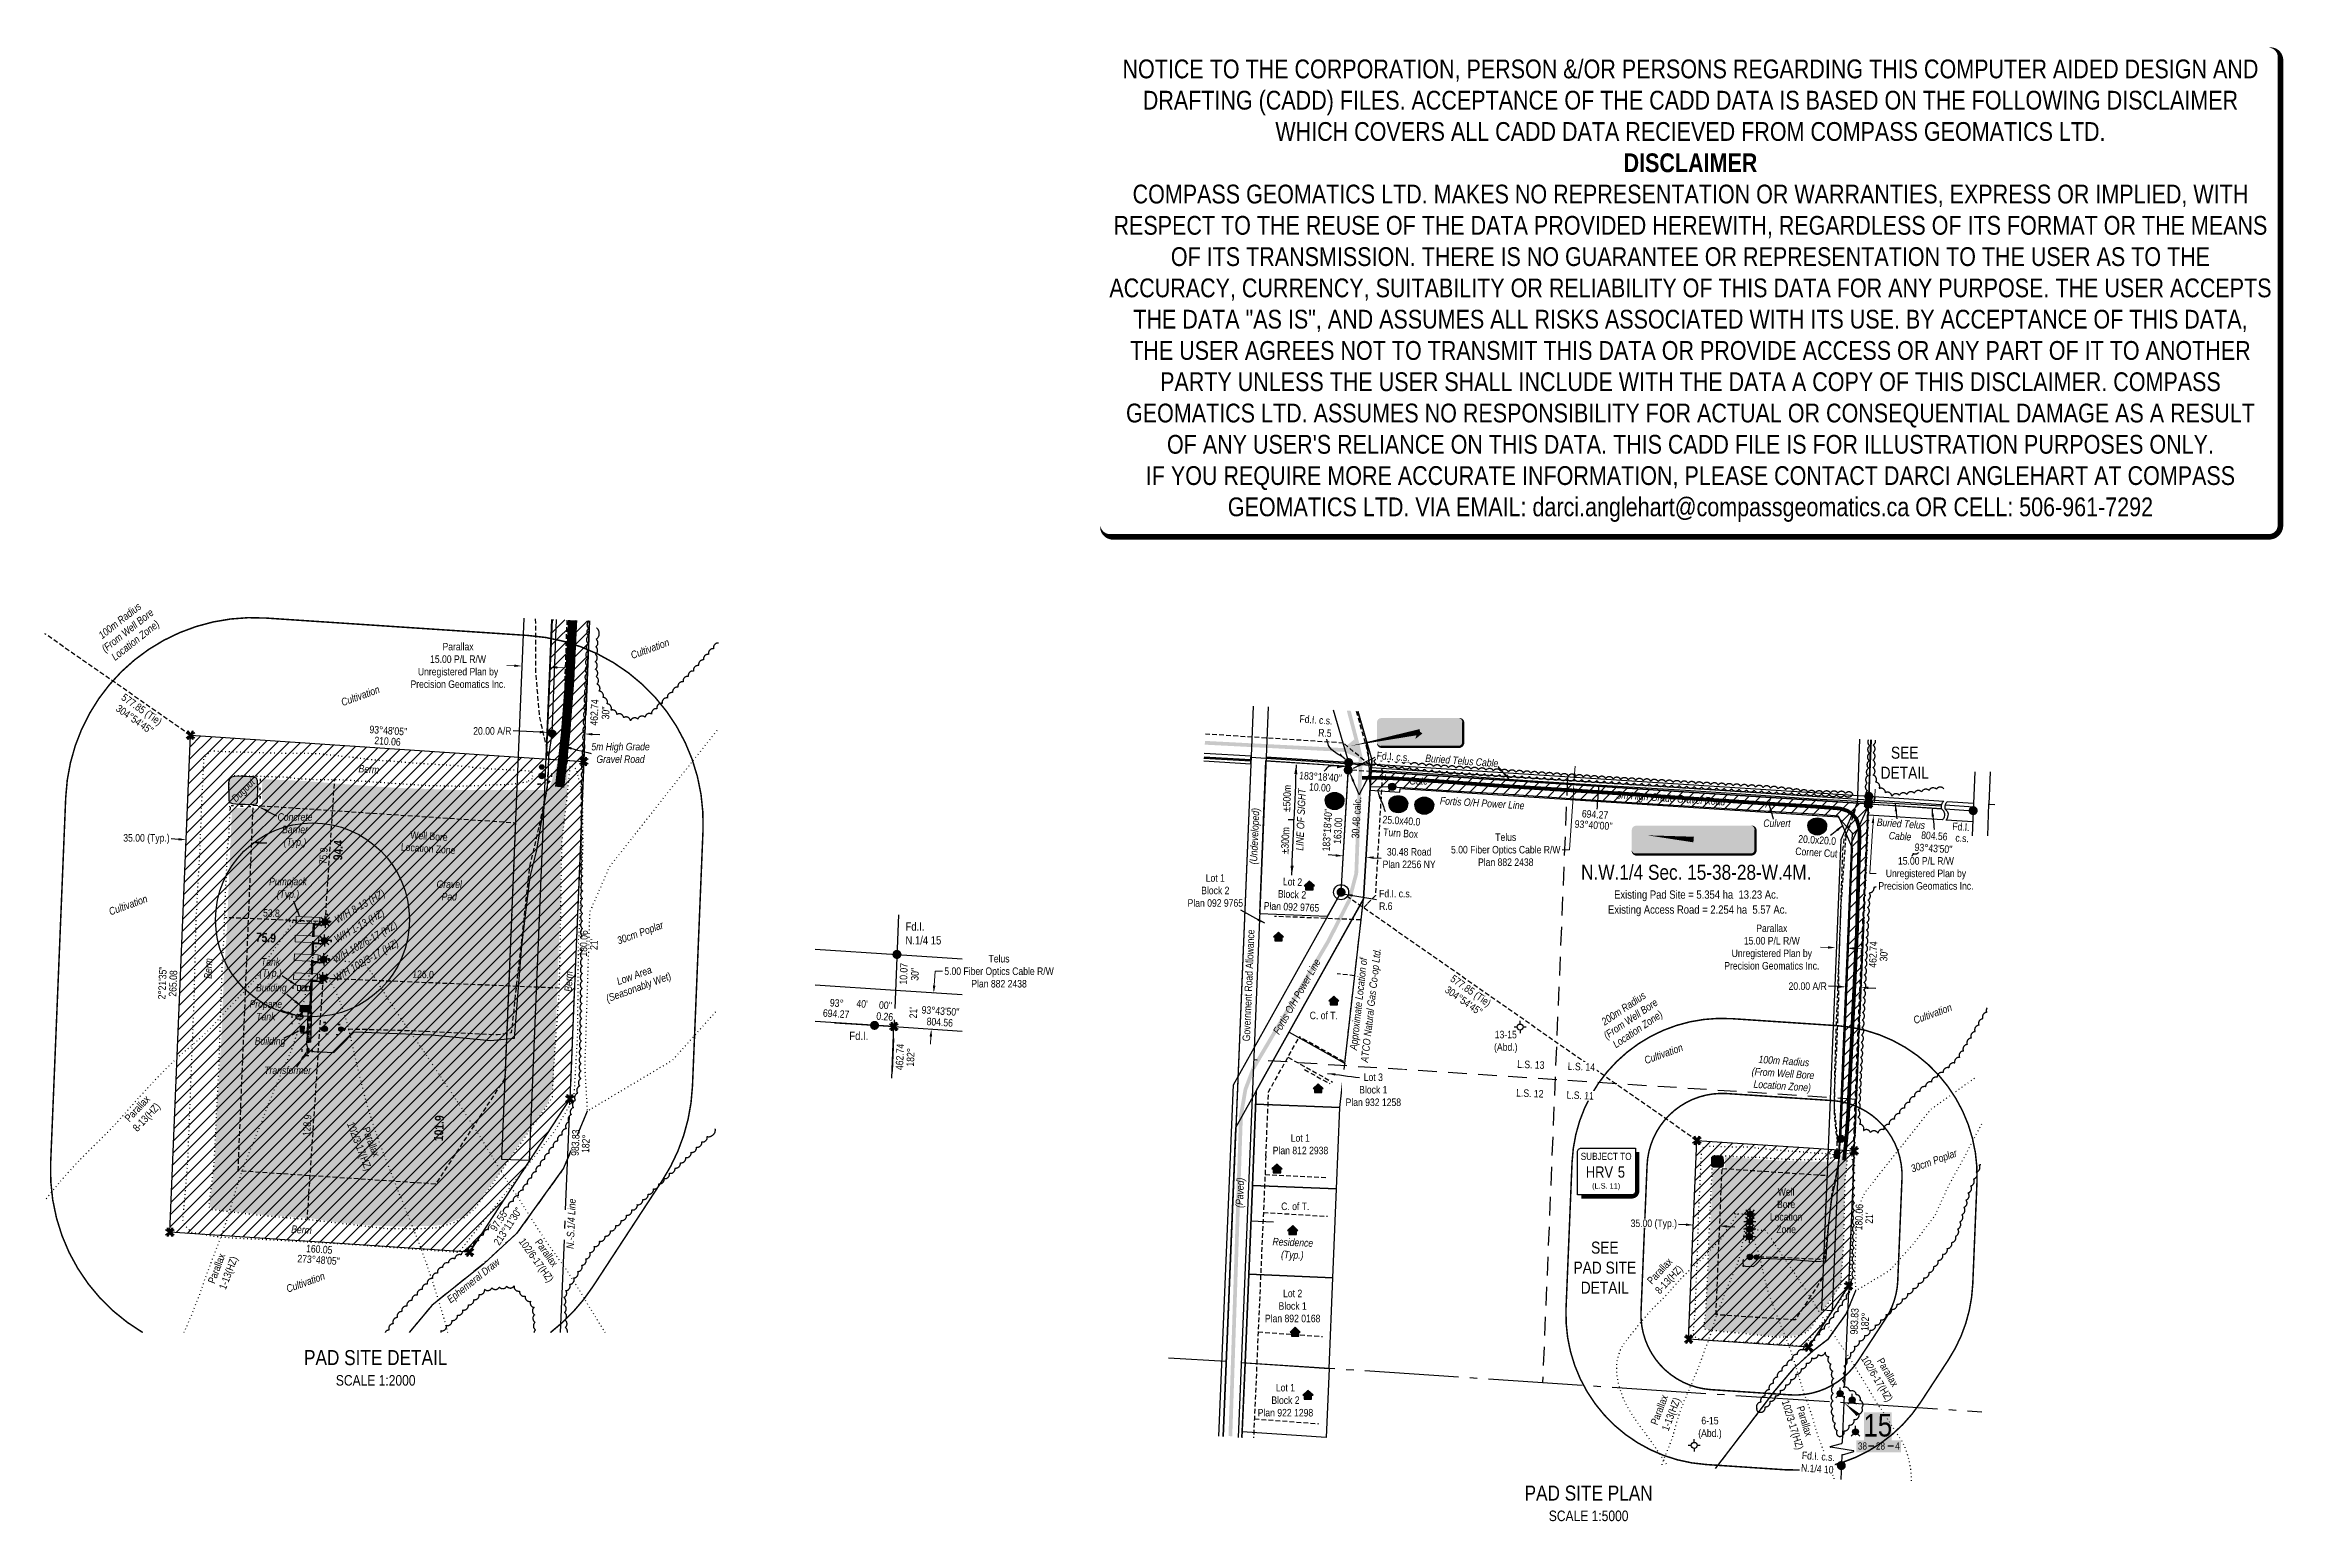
# Model space of a CAD drawing. Extents: x 298298 to 301279, y 5794636 to 5796603.
import ezdxf
from ezdxf.enums import TextEntityAlignment as Align

# ---------------------------------------------------------------- set-up
doc = ezdxf.new("R2010")
doc.units = 0
doc.header["$LTSCALE"] = 5
doc.header["$PDSIZE"] = 0.5
for name, pattern in [('0', [1, 1, 0]), ('DASHED4', [1.875, 1.25, -0.625]), ('foc-DOT', [1, 0.2, -0.8]), ('foc-LSD', [8, 5, -3]), ('foc-QUARTERLINE', [33, 25, -3, 2, -3]), ('foc-TIELINE', [1.875, 1.25, -0.625]), ('foc-TOPO', [1, 0.2, -0.8]), ('foc-TOPO-ephemeral', [6.25, 3.125, -0.625, 0.625, -0.625, 0.625, -0.625]), ('foc-TRAV', [1.875, 1.25, -0.625]), ('POWERLINE5', [7.8, 2.4, -0.6, 0.6, -0.6, 0.6, -0.6, 2.4]), ('UG_PIPE', [1.875, 1.25, -0.625])]:
    doc.linetypes.add(name, pattern=pattern)
doc.layers.get('Defpoints').update_dxf_attribs({"color": 9})
for name, color, linetype in [('10', 1, 'Continuous'), ('35', 37, 'Continuous'), ('9', 3, 'Continuous'), ('AS-CABLE', 224, 'foc-CABLE'), ('AS-DRILL', 8, 'foc-DOT'), ('AS-DRILL-T', 8, 'Continuous'), ('AS-OWNER', 7, 'Continuous'), ('AS-PIPE-UG', 44, 'UG_PIPE'), ('AS-PIPE-UG-T', 44, 'Continuous'), ('AS-POWER', 104, 'foc-POWER'), ('AS-POWER-EXISTING', 72, 'POWERLINE5'), ('AS-POWER-T', 104, 'Continuous'), ('AS-RESIDENCE', 14, 'Continuous'), ('AS-ROADS', 254, 'Continuous'), ('AS-SYMBOL', 7, 'Continuous'), ('AS-TELEPHONE-T', 224, 'Continuous'), ('AS-TELUS', 224, 'foc-TEL'), ('AS-UNDERLAY-H', 141, 'Continuous'), ('C-RW', 13, 'Continuous'), ('C-SYMBOL', 7, 'Continuous'), ('C-WS-S', 8, 'Continuous'), ('CG-NOTES', 7, 'Continuous'), ('CG-SIGNATURES', 7, 'Continuous'), ('CTW', 7, 'Continuous'), ('DETAIL-T', 7, 'Continuous'), ('F-RW', 190, 'Continuous'), ('F-WS-S', 8, 'Continuous'), ('L-AREAREQUIRED', 7, 'Continuous'), ('L-AREAWORK', 5, 'Continuous'), ('L-BD', 7, 'Continuous'), ('L-BD1', 253, 'Continuous'), ('L-MON', 1, 'Continuous'), ('L-QSEC', 8, 'foc-QUARTERLINE'), ('L-ROAD-T', 7, 'Continuous'), ('L-SEC', 7, 'Continuous'), ('L-SECLBL', 7, 'Continuous'), ('L-SECQ', 8, 'foc-QUARTERLINE'), ('L-SECTION-LSD', 7, 'foc-LSD'), ('L-TIE', 7, 'foc-TIELINE'), ('L-TIE-T', 7, 'Continuous'), ('L-TITLEDB', 4, 'Continuous'), ('L-TITLEDB-T', 4, 'Continuous'), ('P-CROSSINGS', 250, 'Continuous'), ('P-D56-EPZ', 187, 'foc-TIELINE'), ('P-PROPOSED', 10, 'Continuous'), ('P-TRAV', 4, 'foc-TRAV'), ('P-TXT', 4, 'Continuous'), ('T-BUSH', 110, '0'), ('T-DRAW', 143, 'foc-TOPO-ephemeral'), ('T-GENERAL', 48, 'foc-TOPO'), ('T-LOW-AREA', 48, 'foc-TOPO'), ('T-WATER', 160, 'Continuous'), ('T-WATER-H', 133, 'Continuous'), ('T-WATER-T', 170, 'Continuous')]:
    doc.layers.add(name, color=color, linetype=linetype)
for name, color, linetype, lineweight in [('AS-GENERAL', 48, 'Continuous', 18), ('C-RW-T', 13, 'Continuous', 9), ('C-WS-T', 13, 'Continuous', 9), ('F-RW-T', 190, 'Continuous', 9), ('F-WS-T', 190, 'Continuous', 9), ('T-TEXT', 48, 'Continuous', 18)]:
    doc.layers.add(name, color=color, linetype=linetype, lineweight=lineweight)
for name, color, linetype, true_color in [('AS-PIPE-AG', 7, 'Continuous', 0x7d00fa), ('AS-STRUCTURE-H', 7, 'Continuous', 0xa8a8a8), ('AS-STRUCTURE-T', 7, 'Continuous', 0x454545), ('P-D56-0.5km RADIUS', 7, 'foc-TIELINE', 0x00b32d), ('P-PROPOSED-EXISTING-H', 7, 'Continuous', 0xffeebd)]:
    doc.layers.add(name, color=color, linetype=linetype, true_color=true_color)
doc.layers.add('AS-STRUCTURE', color=7, linetype='Continuous', lineweight=30, true_color=0x595959)
doc.layers.add('DISCLAIMER', color=7, linetype='Continuous', plot=False)
doc.styles.add('100L', font='ARIALN.TTF', dxfattribs={"height": 11})
doc.styles.add('175L', font='ARIALN.TTF', dxfattribs={"height": 20})
doc.styles.add('80', font='ARIALN.TTF', dxfattribs={"height": 10})
doc.styles.add('80CG', font='ARIALN.TTF', dxfattribs={"height": 10})
doc.styles.add('80L', font='ARIALN.TTF', dxfattribs={"height": 10})
doc.styles.add('80LS', font='ARIALNI.TTF', dxfattribs={"height": 10})
doc.styles.add('BOLD', font='ARIALNB.TTF')
doc.styles.add('Crossing', font='ARIALN.TTF', dxfattribs={"height": 10})
doc.styles.add('foc-LtypeFont', font='ARIALN.TTF', dxfattribs={"height": 7.35})
doc.styles.add('HRV', font='ARIALN.TTF', dxfattribs={"height": 3})
doc.styles.add('SIMPLEX', font='ARIALN.TTF')
doc.styles.get("Standard").update_dxf_attribs({"font": 'ARIALN.TTF'})
doc.linetypes.add('foc-CABLE', pattern='A,2,-1,["C",foc-LtypeFont,S=0.2,R=0,X=-0.625,Y=-0.75],-1.24,8', length=12.24)
doc.linetypes.add('foc-POWER', pattern='A,6,-1,["P",foc-LtypeFont,S=0.2,R=0,X=-0.625,Y=-0.75],-1.24,4', length=12.24)
doc.linetypes.add('foc-TEL', pattern='A,2,-1,["T",foc-LtypeFont,S=0.2,R=0,X=-0.425,Y=-0.75],-1.24,8', length=12.24)
doc.linetypes.add('foc-TOPO-flowdirection-NOLINE', pattern='A,0,[">",foc-LtypeFont,S=0.3,R=0,X=0,Y=-0.945],-20,[">",foc-LtypeFont,S=0.3,R=0,X=0,Y=-0.945],0', length=20)
doc.dimstyles.new('COMPASS', dxfattribs={"dimscale": 5, "dimtxt": 10, "dimasz": 2.5, "dimexe": 0.2, "dimexo": 0.0625, "dimgap": 0.5, "dimtad": 0, "dimtih": 1, "dimtoh": 1, "dimzin": 0, "dimdsep": 46, "dimtxsty": '80', "dimcen": 0.1, "dimse1": 1, "dimse2": 1, "dimclrd": 256, "dimclrt": 256, "dimaunit": 1, "dimadec": 4, "dimazin": 0, "dimtfac": 0.06, "dimtofl": 0, "dimtmove": 0, "dimatfit": 1, "dimfxl": 0.2, "dimtolj": 1, "dimtzin": 0, "dimlwd": -1, "dimarcsym": 0})
doc.dimstyles.new('Compass 5 000', dxfattribs={"dimscale": 5, "dimtxt": 9, "dimasz": 2, "dimexe": 0.2, "dimexo": 0.0625, "dimgap": 0.5, "dimtad": 0, "dimtih": 1, "dimtoh": 1, "dimzin": 0, "dimdsep": 46, "dimtxsty": '80CG', "dimcen": 0.1, "dimse1": 1, "dimse2": 1, "dimclrd": 256, "dimclrt": 256, "dimaunit": 1, "dimadec": 4, "dimazin": 0, "dimtfac": 0.06, "dimtofl": 0, "dimtmove": 0, "dimatfit": 1, "dimfxl": 0.2, "dimtolj": 1, "dimtzin": 0, "dimlwd": -1, "dimarcsym": 0})
pattern_1 = [(45, (0.816, -1.184), (-7.857167858, 7.857167858), [])]
pattern_2 = [(45, (291.772, 672.095), (-7.857167858, 7.857167858), [])]

msp = doc.modelspace()

# ---------------------------------------------------------------- texts
at = {"insert": (299950.915, 5795560.901), "char_height": 9.9994, "width": 42.10848, "attachment_point": 6, "rotation": 87.683224, "style": '80'}
msp.add_mtext('%%P300m', dxfattribs=at)
at = {"layer": 'AS-DRILL-T', "char_height": 9.99929, "attachment_point": 1, "style": '80L'}
for s, width, insert, rotation in [('\\pxqc;Parallax\\P8-13(HZ)', 45.21984, (298401.992, 5795172.882), 46.884423), ('\\pxqc;Parallax\\P102/3-17(HZ)', 67.51678, (298725.278, 5795174.954), 291.082973), ('\\pxqc;Parallax\\P102/6-17(HZ)', 67.51678, (298950.571, 5795024.134), 305.772964), ('\\pxqc;Parallax\\P1-13(HZ)', 45.21984, (298514.07, 5794953.559), 69.344494), ('\\pxqc;Parallax\\P8-13(HZ)', 45.21984, (300429.861, 5794956.511), 46.884423), ('\\pxqc;Parallax\\P102/6-17(HZ)', 67.51678, (300739.912, 5794866.206), 300.568693), ('\\pxqc;Parallax\\P1-13(HZ)', 45.21984, (300435.724, 5794765.247), 69.344494), ('\\pxqc;Parallax\\P102/3-17(HZ)', 67.51678, (300636.946, 5794803.247), 287.044749)]:
    msp.add_mtext_dynamic_manual_height_columns(s, width=width, gutter_width=49.997, heights=[0], dxfattribs=dict(at, insert=insert, rotation=rotation))
at = {"layer": 'AS-GENERAL', "insert": (298586.526, 5795241.942), "char_height": 9.99929, "attachment_point": 1, "style": '80L'}
msp.add_mtext_dynamic_manual_height_columns('\\pxqc;{\\fArial Narrow|b0|i1|c0|p34;Transformer}', width=69.84989, gutter_width=49.997, heights=[0], dxfattribs=at)
at = {"layer": 'AS-PIPE-UG-T', "insert": (300033.782, 5795247.888), "char_height": 9.99935, "attachment_point": 1, "rotation": 83.520441, "style": '80L'}
msp.add_mtext_dynamic_manual_height_columns('\\pxqc;{\\fArial Narrow|b0|i1|c0|p34;Approximate Location of ATCO Natural Gas Co-op Ltd.}', width=157.13721, gutter_width=49.997, heights=[0], dxfattribs=at)
at = {"layer": 'AS-POWER', "insert": (299933.345, 5795288.841), "char_height": 9.99935, "attachment_point": 1, "rotation": 60.268199, "style": '80L'}
msp.add_mtext_dynamic_manual_height_columns('\\pxqc;{\\fArial Narrow|b0|i1|c0|p34;Fortis O/H Power Line}', width=112.48647, gutter_width=49.994, heights=[0], dxfattribs=at)
at = {"layer": 'AS-POWER-T', "insert": (300156.72, 5795601.303), "char_height": 9.99935, "attachment_point": 1, "rotation": 356.534811, "style": '80L'}
msp.add_mtext_dynamic_manual_height_columns('\\pxqc;{\\fArial Narrow|b0|i1|c0|p34;Fortis O/H Power Line}', width=112.49378, gutter_width=49.997, heights=[0], dxfattribs=at)
at = {"layer": 'AS-RESIDENCE', "insert": (299933.595, 5795013.839), "char_height": 9.99935, "attachment_point": 1, "rotation": 357.684571, "style": '80L'}
msp.add_mtext_dynamic_manual_height_columns('\\pxqc;{\\fArial Narrow|b0|i1|c0|p34;Residence (Typ.)}', width=53.93337, gutter_width=49.994, heights=[0], dxfattribs=at)
at = {"layer": 'AS-STRUCTURE-T', "char_height": 9.99929, "attachment_point": 1, "style": '80L'}
for insert in [(298579.333, 5795351.964), (298577.598, 5795280.95)]:
    msp.add_mtext_dynamic_manual_height_columns('\\pxqc;{\\fArial Narrow|b0|i1|c0|p34;Building}', width=40.82722, gutter_width=49.997, heights=[0], dxfattribs=dict(at, insert=insert))
at = {"layer": 'AS-TELEPHONE-T', "insert": (300137.278, 5795657.843), "char_height": 9.99935, "attachment_point": 1, "rotation": 355.819125, "style": '80L'}
msp.add_mtext_dynamic_manual_height_columns('\\pxqc;{\\fArial Narrow|b0|i1|c0|p34;Buried Telus Cable}', width=97.22874, gutter_width=49.997, heights=[0], dxfattribs=at)
at = {"layer": 'AS-TELUS', "insert": (300738.453, 5795572.574), "char_height": 9.99935, "attachment_point": 1, "rotation": 356.275016, "style": '80L'}
msp.add_mtext_dynamic_manual_height_columns('\\pxqc;{\\fArial Narrow|b0|i1|c0|p34;Buried Telus \\PCable}', width=64.37958, gutter_width=49.994, heights=[0], dxfattribs=at)
at = {"layer": 'C-SYMBOL', "color": 3, "style": '175L'}
msp.add_text('N.W.1/4 Sec. 15-38-28-W.4M.', height=19.9987, dxfattribs=at).set_placement((300497.66, 5795484.754), align=Align.BOTTOM_CENTER)
at = {"layer": 'C-WS-T', "char_height": 9.99935, "attachment_point": 1, "rotation": 30, "style": '100L', "bg_fill": 1, "box_fill_scale": 1.15, "bg_fill_color": 254, "bg_fill_transparency": 0}
for s, width, insert in [('{\\fArial Narrow|b0|i1|c0|p34;W/H 8-13 (HZ)}', 73.88303, (298682.775, 5795441.293)), ('\\pxqr;{\\fArial Narrow|b0|i1|c0|p34;W/H 1-13 (HZ)}', 73.88303, (298682.582, 5795415.481)), ('\\pxqr;{\\fArial Narrow|b0|i1|c0|p34;W/H 102/6-17 (HZ)}', 96.1789, (298680.462, 5795388.128)), ('{\\fArial Narrow|b0|i1|c0|p34;W/H 102/3-17 (HZ)}', 96.1789, (298681.463, 5795363.717))]:
    msp.add_mtext_dynamic_manual_height_columns(s, width=width, gutter_width=54.993, heights=[0], dxfattribs=dict(at, insert=insert))
at = {"layer": 'DETAIL-T', "color": 3, "attachment_point": 5, "style": '80CG'}
for s, insert, char_height, width in [('\\pxqc;SEE\\PDETAIL', (300775.28, 5795646.74), 15.999, 63.63199), ('\\pxqc;SEE\\PPAD SITE\\PDETAIL', (300375.881, 5794974.023), 15.999, 82.68669), ('\\pxqc;PAD SITE PLAN\\P{\\H0.7x;SCALE 1:5000}', (300354.308, 5794659.927), 19.9987, 168.87934)]:
    msp.add_mtext(s, dxfattribs=dict(at, insert=insert, char_height=char_height, width=width))
at = {"layer": 'F-WS-T', "insert": (300500.608, 5794775.235), "char_height": 9.9994, "attachment_point": 1, "style": '80L'}
msp.add_mtext_dynamic_manual_height_columns('\\pxqc;6-15\\P(Abd.)', width=30.59398, gutter_width=49.994, heights=[0], dxfattribs=at)
at = {"layer": 'L-AREAREQUIRED', "color": 5, "style": '100L'}
msp.add_text('Existing Pad Site = 5.354 ha  13.23 Ac.', height=10.99929, dxfattribs=at).set_placement((300497.66, 5795462.255), align=Align.BOTTOM_CENTER)
at = {"layer": 'L-AREAWORK', "color": 5, "style": '100L'}
msp.add_text(' Existing Access Road = 2.254 ha  5.57 Ac.', height=10.99929, dxfattribs=at).set_placement((300497.66, 5795442.256), align=Align.BOTTOM_CENTER)
at = {"layer": 'L-BD', "style": '80L'}
for s, height, rotation, p in [("183°18'40''", 9.99935, 86.6875, (300006.084, 5795557.001)), ('163.00', 9.9994, 86.6875, (300020.309, 5795556.177)), ('10.07', 9.9993, 87.6422, (299441.9, 5795365.514)), ("30''", 9.9993, 87.6422, (299456.886, 5795364.897)), ('93°', 9.9993, 356.2893, (299352.891, 5795326.533)), ("40'", 9.9993, 356.2689, (299386.522, 5795325.601)), ("00''", 9.9993, 356.2689, (299417.724, 5795323.573)), ('694.27', 9.9993, 356.2893, (299351.969, 5795312.314)), ('0.26', 9.9993, 356.2689, (299416.748, 5795308.606)), ("21'", 9.9993, 87.6422, (299454.775, 5795313.621)), ("93°43'50''", 9.9993, 356.1878, (299491.084, 5795316.024)), ('804.56', 9.9993, 356.1878, (299490.087, 5795301.058)), ('462.74', 9.9993, 87.6422, (299436.841, 5795254.799)), ('182°', 9.9993, 87.6422, (299451.078, 5795254.213))]:
    msp.add_text(s, height=height, rotation=rotation, dxfattribs=at).set_placement(p, align=Align.MIDDLE)
at = {"layer": 'L-BD', "color": 3, "style": 'BOLD'}
for s, p in [('94.4', (298688.585, 5795530.123)), ('101.9', (298823.056, 5795159.765))]:
    msp.add_text(s, height=11.9992, rotation=87.6403, dxfattribs=at).set_placement(p, align=Align.MIDDLE)
at = {"layer": 'L-BD', "insert": (300038.457, 5795546.728), "char_height": 9.99935, "attachment_point": 1, "rotation": 86.6875, "style": '80L'}
msp.add_mtext_dynamic_manual_height_columns('\\pxqc;30.48 calc.', width=54.52674, gutter_width=49.994, heights=[0], dxfattribs=at)
at = {"layer": 'L-BD', "color": 3, "insert": (298592.859, 5795419.679), "char_height": 11.9992, "width": 27.23236, "attachment_point": 2, "rotation": 356.1986, "style": 'BOLD'}
msp.add_mtext('75.9', dxfattribs=at)
at = {"layer": 'L-BD1'}
for s, rotation, p in [('93°48\'05"', 356.1986, (298755.436, 5795689.569)), ('210.06', 356.1986, (298754.491, 5795675.351)), ("21'", 87.6417, (299029.441, 5795404.704)), ('462.74', 87.6417, (300733.126, 5795391.228)), ("30''", 87.6417, (300747.363, 5795390.642)), ('2°21\'35"', 87.6403, (298454.511, 5795353.21)), ('265.08', 87.6403, (298468.748, 5795352.623)), ('182°', 87.6417, (299018.506, 5795139.182)), ('213°11\'30"', 56.8083, (298914.602, 5795029.136)), ("21'", 87.6417, (300728.09, 5795040.034)), ('160.05', 356.1986, (298663.589, 5794998.572)), ('273°48\'05"', 356.1986, (298662.645, 5794984.355)), ('983.83', 87.6417, (300708.299, 5794902.537)), ('182°', 87.6417, (300722.536, 5794901.951))]:
    msp.add_text(s, height=9.9994, rotation=rotation, dxfattribs=at).set_placement(p, align=Align.MIDDLE_CENTER)
at = {"layer": 'L-BD1', "style": '80L'}
for s, p in [("93°40'00''", (300360.996, 5795563.635)), ('694.27', (300362.885, 5795577.854))]:
    msp.add_text(s, height=9.9994, rotation=356.2694, dxfattribs=at).set_placement(p, align=Align.MIDDLE)
at = {"layer": 'L-BD1', "insert": (299024.987, 5795713.899), "char_height": 9.99935, "width": 26.32804, "attachment_point": 2, "rotation": 87.6417, "line_spacing_factor": 0.900059}
msp.add_mtext("462.74 30''", dxfattribs=at)
at = {"layer": 'L-MON', "insert": (299970.447, 5795710.229), "char_height": 9.99935, "attachment_point": 1, "rotation": 356.193875, "style": '80L'}
msp.add_mtext_dynamic_manual_height_columns('\\pxqr;Fd.I. c.s.\\PR.5', width=43.05484, gutter_width=49.994, heights=[0], dxfattribs=at)
at = {"layer": 'L-MON', "attachment_point": 1}
for s, width, gutter_width, insert, char_height, style in [('Fd.I. c.s.\\PR.6', 43.05484, 49.994, (300075.235, 5795477.353), 9.9994, '80L'), ('Fd.I. \\PN.1/4 15', 47.21778, 54.993, (299444.423, 5795433.941), 10.9993, '100L'), ('\\pxqr;Fd.I. ', 24.2469, 54.993, (299370.614, 5795288.4), 10.99929, '100L')]:
    msp.add_mtext_dynamic_manual_height_columns(s, width=width, gutter_width=gutter_width, heights=[0], dxfattribs=dict(at, insert=insert, char_height=char_height, style=style))
at = {"layer": 'L-ROAD-T', "style": '80L'}
msp.add_text('Government Road Allowance', height=9.99935, rotation=87.6542, dxfattribs=at).set_placement((299901.221, 5795350.134), align=Align.MIDDLE_CENTER)
at = {"layer": 'L-TIE-T', "style": '80L'}
for s, height, rotation, p in [("304°54'45''", 9.99943, 325.0869, (298417.846, 5795704.467)), ('577.85 (Tie)', 9.99943, 325.0869, (298426.431, 5795716.767)), ('75.9', 9.9993, 86.1986, (298669.118, 5795522.542)), ('53.8', 9.9993, 357.6417, (298599.846, 5795446.383)), ('126.0', 9.9993, 357.6417, (298801.842, 5795364.781)), ('577.85 (Tie)', 9.99943, 325.0869, (300196.659, 5795341.931)), ("304°54'45''", 9.99943, 325.0869, (300188.075, 5795329.632)), ('128.9', 9.9993, 86.1986, (298647.315, 5795163.575))]:
    msp.add_text(s, height=height, rotation=rotation, dxfattribs=at).set_placement(p, align=Align.MIDDLE)
at = {"layer": 'L-TITLEDB', "insert": (299820.297, 5795498.172), "char_height": 9.99935, "attachment_point": 1, "style": '80L'}
msp.add_mtext_dynamic_manual_height_columns('\\pxqc;Lot 1\\PBlock 2\\PPlan 092 9765', width=73.50791, gutter_width=49.994, heights=[0], dxfattribs=at)
at = {"layer": 'L-TITLEDB-T', "insert": (299923.388, 5795494.495), "char_height": 9.99935, "attachment_point": 1, "rotation": 357.684571, "style": '80L'}
msp.add_mtext_dynamic_manual_height_columns('\\pxqc;Lot 2\\PBlock 2\\PPlan 092 9765', width=73.50791, gutter_width=49.994, heights=[0], dxfattribs=at)
at = {"layer": 'L-TITLEDB-T', "char_height": 9.99935, "attachment_point": 1, "style": '80L'}
for s, width, insert in [('\\pxqc;C. of T. ', 36.67777, (299983.243, 5795315.018)), ('\\pxqc;Lot 1\\P\\pq*;Plan 812 2938', 73.46698, (299933.567, 5795151.789)), ('\\pxqc;C. of T. ', 36.67777, (299945.236, 5795060.721)), ('\\pxqc;Lot 2 \\PBlock 1\\PPlan 892 0168', 73.46698, (299923.333, 5794944.662)), ('\\pxqc;Lot 1 \\PBlock 2\\PPlan 922 1298', 73.46698, (299913.737, 5794819.123))]:
    msp.add_mtext_dynamic_manual_height_columns(s, width=width, gutter_width=49.994, heights=[0], dxfattribs=dict(at, insert=insert))
at = {"layer": 'P-D56-0.5km RADIUS', "ltscale": 2, "char_height": 9.99935, "attachment_point": 1, "style": '80L'}
for insert, rotation in [((298362.167, 5795814.105), 38.300652), ((300573.208, 5795257.212), 356.1986)]:
    msp.add_mtext_dynamic_manual_height_columns('\\pxqc,t2;{\\fArial Narrow|b0|i1|c0|p34;100m Radius\\P(From Well Bore Location Zone)}', width=83.17923, gutter_width=49.994, heights=[0], dxfattribs=dict(at, insert=insert, rotation=rotation))
at = {"layer": 'P-D56-EPZ', "ltscale": 2, "insert": (300363.614, 5795300.164), "char_height": 9.99935, "attachment_point": 1, "rotation": 34.128525, "style": '80L'}
msp.add_mtext_dynamic_manual_height_columns('\\pxqc;{\\fArial Narrow|b0|i1|c0|p34;200m Radius\\P(From Well Bore Location Zone)}', width=83.17923, gutter_width=49.994, heights=[0], dxfattribs=at)
at = {"layer": 'P-TXT', "char_height": 9.99935, "attachment_point": 1, "style": '80L'}
for s, width, gutter_width, insert, rotation in [('\\pxqc;25.0x40.0\\PTurn Box', 49.85477, 49.994, (300080.455, 5795576.075), 356.2694), ('\\pxqc;Well Bore \\PLocation Zone', 72.20521, 124.984, (298774.045, 5795556.305), 356.1986), ('\\pxqc;20.0x20.0\\PCorner Cut', 56.04087, 49.994, (300631.059, 5795550.59), 356.2694)]:
    msp.add_mtext_dynamic_manual_height_columns(s, width=width, gutter_width=gutter_width, heights=[0], dxfattribs=dict(at, insert=insert, rotation=rotation))
at = {"layer": 'P-TXT', "insert": (300592.712, 5795080.032), "char_height": 9.99935, "attachment_point": 1, "style": '80L'}
msp.add_mtext_dynamic_manual_height_columns('\\pxqc;Well Bore Location Zone', width=49.24776, gutter_width=49.994, heights=[0], dxfattribs=at)
at = {"layer": 'T-BUSH', "char_height": 9.99935, "attachment_point": 1, "rotation": 20, "style": '175L'}
for insert in [(299058.509, 5795413.839), (300781.7, 5795109.928)]:
    msp.add_mtext_dynamic_manual_height_columns('\\pxqc;{\\fArial Narrow|b0|i1|c0|p34;30cm Poplar}', width=65.39846, gutter_width=99.987, heights=[0], dxfattribs=dict(at, insert=insert))
at = {"layer": 'T-TEXT', "style": '80LS'}
for s, height, p in [('(Undeveloped)', 9.99935, (299909.126, 5795548.863)), ('(Paved)', 9.9994, (299889.633, 5795073.797))]:
    msp.add_text(s, height=height, rotation=87.6542, dxfattribs=at).set_placement(p, align=Align.MIDDLE_CENTER)
at = {"layer": 'T-TEXT', "attachment_point": 1}
for s, width, gutter_width, insert, char_height, rotation, style in [('{\\fArial Narrow|b0|i1|c0|p34;Cultivation}', 44.378, 99.987, (299077.179, 5795794.22), 9.99935, 20, '175L'), ('{\\fArial Narrow|b0|i1|c0|p34;Cultivation}', 44.378, 99.987, (298691.449, 5795731.444), 9.99935, 20, '175L'), ('\\pxqc;{\\fArial Narrow|b0|i1|c0|p34;Berm}', 27.27422, 49.997, (298716.329, 5795643.916), 9.99864, 356.1986, '80L'), ('\\pxqc;{\\fArial Narrow|b0|i1|c0|p34;5m High Grade Gravel Road}', 145.82722, 49.997, (300391.498, 5795609.094), 9.99929, 356.2694, '80L'), ('{\\fArial Narrow|b0|i1|c0|p34;Cultivation}', 44.378, 99.987, (298382.079, 5795452.649), 9.99935, 20, '175L'), ('\\pxqc;{\\fArial Narrow|b0|i1|c0|p34;Berm}', 27.27422, 49.997, (298510.07, 5795359.225), 9.99864, 87.472821, '80L'), ('\\pxqc;{\\fArial Narrow|b0|i1|c0|p34;Berm}', 27.27422, 49.997, (298990.037, 5795341.901), 9.99864, 87.472821, '80L'), ('\\pxqc;{\\fArial Narrow|b0|i1|c0|p34;Low Area\\P(Seasonably Wet)}', 90.47705, 99.987, (299038.821, 5795352.544), 9.99935, 20, '175L'), ('{\\fArial Narrow|b0|i1|c0|p34;Cultivation}', 44.378, 99.987, (300785.621, 5795307.892), 9.99935, 20, '175L'), ('{\\fArial Narrow|b0|i1|c0|p34;Cultivation}', 44.378, 99.987, (300427.244, 5795254.484), 9.99935, 20, '175L'), ('\\pxqc;{\\fArial Narrow|b0|i1|c0|p34;Berm}', 27.27422, 49.997, (298626.663, 5795030.499), 9.99864, 356.1986, '80L'), ('{\\fArial Narrow|b0|i1|c0|p34;Cultivation}', 44.378, 99.987, (298618.352, 5794950.02), 9.99935, 20, '175L')]:
    msp.add_mtext_dynamic_manual_height_columns(s, width=width, gutter_width=gutter_width, heights=[0], dxfattribs=dict(at, insert=insert, char_height=char_height, rotation=rotation, style=style))
at = {"layer": 'T-TEXT', "char_height": 9.99929, "attachment_point": 1, "style": '80L'}
for s, width, insert in [('\\pxqc;{\\fArial Narrow|b0|i1|c0|p34;5m High Grade \\PGravel Road}', 77.48375, (299026.117, 5795673.129)), ('\\pxqc;{\\fArial Narrow|b0|i1|c0|p34;Gate}', 24.65327, (300115.648, 5795627.686)), ('\\pxqc;{\\fArial Narrow|b0|i1|c0|p34;Concrete\\PBarrier\\P(Typ.)}', 51.00392, (298605.769, 5795579.409)), ('\\pxqc;{\\fArial Narrow|b0|i1|c0|p34;Culvert}', 24.65327, (300592.823, 5795571.085)), ('\\pxqc;{\\fArial Narrow|b0|i1|c0|p34;Pumpjack\\P(Typ.)}', 51.00392, (298596.352, 5795493.427)), ('\\pxqc;{\\fArial Narrow|b0|i1|c0|p34;Gravel\\PPad}', 51.00392, (298811.207, 5795489.864)), ('\\pxqc;{\\fArial Narrow|b0|i1|c0|p34;Propane\\PTank}', 43.11903, (298570.799, 5795330.156))]:
    msp.add_mtext_dynamic_manual_height_columns(s, width=width, gutter_width=49.997, heights=[0], dxfattribs=dict(at, insert=insert))
at = {"layer": 'T-TEXT', "insert": (298584.015, 5795386.453), "char_height": 9.99929, "attachment_point": 1, "line_spacing_factor": 0.900064, "style": '80L'}
msp.add_mtext_dynamic_manual_height_columns('\\pxqc;{\\fArial Narrow|b0|i1|c0|p34;Tank\\P(Typ.)}', width=29.34567, gutter_width=49.997, heights=[0], dxfattribs=at)
at = {"layer": 'T-WATER-T', "attachment_point": 1}
for s, width, gutter_width, insert, char_height, rotation, style in [('\\pxqc;{\\fArial Narrow|b0|i1|c0|p34;Dugout}', 37.47819, 49.997, (298545.402, 5795600.408), 9.99929, 45, '80L'), ('\\pxqc;{\\fArial Narrow|b0|i1|c0|p34;Ephemeral Draw}', 86.01651, 54.993, (298832.081, 5794933.799), 9.99935, 38.821446, '100L')]:
    msp.add_mtext_dynamic_manual_height_columns(s, width=width, gutter_width=gutter_width, heights=[0], dxfattribs=dict(at, insert=insert, char_height=char_height, rotation=rotation, style=style))

# ---------------------------------------------------------------- blocks, each defined once
blk = doc.blocks.new('*D416')
at = {"layer": 'Defpoints', "color": 0, "transparency": 16777216}
for p in [(300493.9, 5795030.8), (300493.6, 5795023), (300528.6, 5795021.6)]:
    blk.add_point(p, dxfattribs=at)
at = {"layer": 'P-TXT', "transparency": 16777216}
for p, q in [((300483.9, 5795031.2), (300473.9, 5795031.6)), ((300538.9, 5795029), (300548.9, 5795028.6))]:
    blk.add_line(p, q, dxfattribs=at)
for points in [[(300484, 5795032.9), (300483.9, 5795029.6), (300493.9, 5795030.8)], [(300538.9, 5795030.6), (300538.8, 5795027.3), (300528.9, 5795029.4)]]:
    blk.add_solid(points, dxfattribs=at)
at = {"layer": 'P-TXT', "transparency": 16777216, "insert": (300441.1, 5795031.6), "char_height": 10, "attachment_point": 5, "style": '80CG', "bg_fill": 3, "box_fill_scale": 1.1, "bg_fill_color": 256, "bg_fill_true_color": 13158600, "bg_fill_transparency": 0}
blk.add_mtext('\\A1;35.00 (Typ.)', dxfattribs=at)
blk = doc.blocks.new('*D417')
at = {"layer": 'Defpoints', "color": 0, "transparency": 16777216}
for p in [(300697, 5795348), (300692.8, 5795246), (300712.8, 5795245.2)]:
    blk.add_point(p, dxfattribs=at)
at = {"layer": 'P-TXT', "transparency": 16777216}
for p, q in [((300687, 5795348.4), (300673.9, 5795349)), ((300727, 5795346.8), (300737, 5795346.4))]:
    blk.add_line(p, q, dxfattribs=at)
for points in [[(300687.1, 5795350.1), (300687, 5795346.8), (300697, 5795348)], [(300727.1, 5795348.5), (300726.9, 5795345.1), (300717, 5795347.2)]]:
    blk.add_solid(points, dxfattribs=at)
at = {"layer": 'P-TXT', "transparency": 16777216, "insert": (300646.1, 5795349), "char_height": 10, "attachment_point": 5, "style": '80CG'}
blk.add_mtext('\\A1;20.00 A/R', dxfattribs=at)
blk = doc.blocks.new('*D418')
at = {"layer": 'Defpoints', "color": 0, "transparency": 16777216}
for p in [(300057.9, 5795520.8), (300024.7, 5795476.2), (300055.2, 5795474.4)]:
    blk.add_point(p, dxfattribs=at)
at = {"layer": 'L-TITLEDB-T', "transparency": 16777216}
for p, q in [((300017.5, 5795523.2), (300007.5, 5795523.8)), ((300067.9, 5795520.2), (300077.8, 5795519.6))]:
    blk.add_line(p, q, dxfattribs=at)
for points in [[(300017.6, 5795524.8), (300017.4, 5795521.5), (300027.4, 5795522.6)], [(300068, 5795521.9), (300067.8, 5795518.6), (300057.9, 5795520.8)]]:
    blk.add_solid(points, dxfattribs=at)
at = {"layer": 'L-TITLEDB-T', "transparency": 16777216, "insert": (300115.2, 5795519.6), "char_height": 10, "attachment_point": 5, "style": '80CG'}
blk.add_mtext('\\A1;30.48 Road\\PPlan 2256 NY', dxfattribs=at)
blk = doc.blocks.new('L-SECLBL')
at = {"layer": '9', "color": 7}
for p, q in [((-5.1, -27.8), (-12.3, -27.8)), ((20.7, -27.8), (13.5, -27.8))]:
    blk.add_line(p, q, dxfattribs=at)
at = {"layer": '10', "color": 2, "style": 'SIMPLEX'}
blk.add_attdef('SEC', text='', height=30, dxfattribs=at).set_placement((0, 0), align=Align.MIDDLE)
at = {"layer": '10', "color": 5, "style": '80L'}
blk.add_attdef('TWP', text='', height=9.5, dxfattribs=at).set_placement((-14.4, -27.4), align=Align.MIDDLE_RIGHT)
blk.add_attdef('RGE', text='', height=9.5, dxfattribs=at).set_placement((3.6, -27.4), align=Align.MIDDLE_CENTER)
blk.add_attdef('MER', text='', height=9.5, dxfattribs=at).set_placement((23.2, -27.4), align=Align.MIDDLE_LEFT)
blk = doc.blocks.new('linebrk')
blk.add_lwpolyline([(0, 0.00175, -0.346152), (-0.00019, 0.0015), (-0.00314, 0.00055, 0.772575), (-0.00312, 0.00036), (0.00312, -0.00036, -0.772575), (0.00314, -0.00055), (0.00019, -0.0015, 0.346152), (0, -0.00175)], format="xyb")
blk = doc.blocks.new('fdia')
at = {"color": 255, "const_width": 1}
blk.add_lwpolyline([(-0.5, 0, 1), (0.5, 0, 1)], format="xyb", close=True, dxfattribs=at)
blk = doc.blocks.new('Fdiaa')
blk.add_blockref('fdia', (0, 0))
blk = doc.blocks.new('fdib')
at = {"color": 1, "const_width": 1.6}
blk.add_lwpolyline([(-0.4, 0, 1), (0.4, 0, 1)], format="xyb", close=True, dxfattribs=at)
at = {"color": 1}
blk.add_circle((0, 0), 0.8, dxfattribs=at)
blk = doc.blocks.new('Fdibb')
blk.add_blockref('fdib', (0, 0))
blk = doc.blocks.new('fdicc')
for name in ['Fdibb', 'Fdiaa']:
    blk.add_blockref(name, (0, 0))
blk = doc.blocks.new('FDI')
blk.add_blockref('fdicc', (0, 0))
blk = doc.blocks.new('res_occ')
for points in [[(0.1, 0.89), (-1.26, -0.37), (1.46, -0.37)], [(-0.9, -1.43), (1.1, -1.43), (1.1, -0.37), (-0.9, -0.37)]]:
    blk.add_hatch(color=14).paths.add_polyline_path(points)
at = {"color": 14}
for points in [[(0.1, 0.89), (-1.26, -0.37), (1.46, -0.37)], [(-0.9, -1.43), (1.1, -1.43), (1.1, -0.37), (-0.9, -0.37)]]:
    blk.add_lwpolyline(points, close=True, dxfattribs=at)
blk = doc.blocks.new('Gabd.15d85efd0b')
for p, q in [((-0.81, 0), (-1.62, 0)), ((0, 0.81), (0, 1.62)), ((1.62, 0), (0.81, 0)), ((0, -0.81), (0, -1.62))]:
    blk.add_line(p, q)
blk.add_circle((0, 0), 0.8)
blk = doc.blocks.new('GAS')
h = blk.add_hatch(color=255)
h.dxf.hatch_style = 1
edge = h.paths.add_edge_path()
edge.add_arc((0, 0), 0.9, 0, 360)
for p, q in [((-0.81, 0), (-1.62, 0)), ((-0.57, 0.57), (-1.14, 1.14)), ((0, 0.81), (0, 1.62)), ((0.57, 0.57), (1.14, 1.14)), ((1.62, 0), (0.81, 0)), ((-0.57, -0.57), (-1.14, -1.14)), ((0, -0.81), (0, -1.62)), ((1.14, -1.14), (0.57, -0.57))]:
    blk.add_line(p, q)
blk.add_circle((0, 0), 0.8)
blk = doc.blocks.new('*D444')
at = {"layer": 'Defpoints', "color": 0, "transparency": 16777216}
for p in [(300334.9, 5795622.3), (300765.3, 5795589.2), (300765.7, 5795594.2)]:
    blk.add_point(p, dxfattribs=at)
at = {"layer": 'F-RW-T', "transparency": 16777216}
for p, q in [((300335.6, 5795632.2), (300336.2, 5795642.2)), ((300334, 5795607.3), (300329, 5795530.8)), ((300329, 5795530.8), (300319, 5795530.8))]:
    blk.add_line(p, q, dxfattribs=at)
for points in [[(300333.9, 5795632.4), (300337.3, 5795632.1), (300334.9, 5795622.3)], [(300332.3, 5795607.4), (300335.6, 5795607.2), (300334.6, 5795617.3)]]:
    blk.add_solid(points, dxfattribs=at)
at = {"layer": 'F-RW-T', "transparency": 16777216, "insert": (300243.9, 5795530.8), "char_height": 10, "attachment_point": 5, "style": '80CG'}
blk.add_mtext('\\A1;Telus\\P5.00 Fiber Optics Cable R/W\\PPlan 882 2438', dxfattribs=at)
blk = doc.blocks.new('HRV')
blk.add_lwpolyline([(-35.1, 31.6), (37.2, 31.6), (37.2, -25.5, -0.414214), (32.2, -30.5), (-40.1, -30.5), (-40.1, 26.6, -0.414214)], format="xyb", close=True)
at = {"const_width": 5, "flags": 128}
blk.add_lwpolyline([(-35.1, -33), (32.2, -33, 0.414214), (39.7, -25.5), (39.7, 26.6)], format="xyb", dxfattribs=at)
at = {"style": '80L'}
blk.add_text('SUBJECT TO', height=9.5, dxfattribs=at).set_placement((-2, 13.1), align=Align.BOTTOM_CENTER)
blk.add_attdef('(N.W.1/4 00)', text='', height=7.12, dxfattribs=at).set_placement((-2, -24.4), align=Align.BOTTOM_CENTER)
at = {"layer": 'CTW', "color": 3, "style": 'HRV'}
blk.add_text('HRV', height=15, dxfattribs=at).set_placement((-10.9, -0.2), align=Align.MIDDLE_CENTER)
blk.add_attdef('0', text='', height=15, dxfattribs=at).set_placement((18.3, -0.2), align=Align.MIDDLE_CENTER)
blk = doc.blocks.new('*U449')
h = blk.add_hatch(color=59)
edge = h.paths.add_edge_path()
edge.add_line((-76.5, -20), (76.5, -20))
edge.add_arc((76.5, -14), 6, 270, 360)
edge.add_line((82.5, -14), (82.5, 12.5))
edge.add_arc((76.5, 12.5), 6, 0, 90)
edge.add_line((76.5, 18.5), (-76.5, 18.5))
edge.add_arc((-76.5, 12.5), 6, 90, 180)
edge.add_line((-82.5, 12.5), (-82.5, -14))
edge.add_arc((-76.5, -14), 6, 180, 270)
at = {"color": 1, "flags": 128}
blk.add_lwpolyline([(-76.5, -20, 3, 3, 0), (76.5, -20, 3, 3, 0.414214), (82.5, -14, 3, 3, 0), (82.5, 12.5, 3, 0, 0.414214), (76.5, 18.5, 0, 0, 0), (-76.5, 18.5, 0, 0, 0.414214), (-82.5, 12.5, 0, 0, 0), (-82.5, -14, 0, 3, 0.414214)], format="xyseb", close=True, dxfattribs=at)
blk.add_lwpolyline([(-61.4, 5.6, 0, 7.5, 0), (0, 0, 0, 0, 0)], format="xyseb", dxfattribs=at)
at = {"color": 1, "lineweight": 30, "flags": 104}
blk.add_attdef('ENTER_TEXT', text='', height=10, dxfattribs=at).set_placement((-0.3, 0), align=Align.MIDDLE_CENTER)
blk = doc.blocks.new('*U450')
h = blk.add_hatch(color=255)
edge = h.paths.add_edge_path()
edge.add_line((-51.5, -20), (51.5, -20))
edge.add_arc((51.5, -14), 6, 270, 360)
edge.add_line((57.5, -14), (57.5, 12.5))
edge.add_arc((51.5, 12.5), 6, 0, 90)
edge.add_line((51.5, 18.5), (-51.5, 18.5))
edge.add_arc((-51.5, 12.5), 6, 90, 180)
edge.add_line((-57.5, 12.5), (-57.5, -14))
edge.add_arc((-51.5, -14), 6, 180, 270)
at = {"color": 1, "flags": 128}
for points in [[(-92.9, -18.8, 0, 7.5, 0), (0, 0, 0, 0, 0)], [(-6.2, -9.4, 0, 7.5, 0), (0, 0, 0, 0, 0)]]:
    blk.add_lwpolyline(points, format="xyseb", dxfattribs=at)
blk.add_lwpolyline([(-51.5, -20, 3, 3, 0), (51.5, -20, 3, 3, 0.414214), (57.5, -14, 3, 3, 0), (57.5, 12.5, 3, 0, 0.414214), (51.5, 18.5, 0, 0, 0), (-51.5, 18.5, 0, 0, 0.414214), (-57.5, 12.5, 0, 0, 0), (-57.5, -14, 0, 3, 0.414214)], format="xyseb", close=True, dxfattribs=at)
at = {"color": 1, "lineweight": 30, "flags": 104}
blk.add_attdef('ENTER_TEXT', text='', height=10, dxfattribs=at).set_placement((0, 0), align=Align.MIDDLE_CENTER)
blk = doc.blocks.new('*D451')
at = {"layer": 'Defpoints', "color": 0, "transparency": 16777216}
for p in [(300734.7, 5795591.4), (300800.4, 5795572.1), (300801.3, 5795587.1)]:
    blk.add_point(p, dxfattribs=at)
at = {"layer": 'F-RW-T', "transparency": 16777216}
for p, q in [((300735.3, 5795601.4), (300736, 5795611.4)), ((300733.1, 5795566.4), (300732.4, 5795556.5)), ((300728.7, 5795499.2), (300732.4, 5795556.5)), ((300738.7, 5795499.2), (300728.7, 5795499.2))]:
    blk.add_line(p, q, dxfattribs=at)
for points in [[(300733.7, 5795601.5), (300737, 5795601.3), (300734.7, 5795591.4)], [(300731.4, 5795566.6), (300734.7, 5795566.3), (300733.7, 5795576.4)]]:
    blk.add_solid(points, dxfattribs=at)
at = {"layer": 'F-RW-T', "transparency": 16777216, "insert": (300803.6, 5795499.2), "char_height": 10, "attachment_point": 5, "style": '80CG', "bg_fill": 3, "box_fill_scale": 1.1, "bg_fill_color": 256, "bg_fill_true_color": 13158600, "bg_fill_transparency": 0}
blk.add_mtext('\\A1;15.00 P/L R/W\\PUnregistered Plan by \\PPrecision Geomatics Inc. ', dxfattribs=at)
blk = doc.blocks.new('*D452')
at = {"layer": 'Defpoints', "color": 0, "transparency": 16777216}
for p in [(298486.2, 5795544.2), (298479.5, 5795382.2), (298566.9, 5795378.6)]:
    blk.add_point(p, dxfattribs=at)
at = {"layer": 'P-TXT', "transparency": 16777216}
for p, q in [((298476.2, 5795544.6), (298466.2, 5795545.1)), ((298583.6, 5795540.2), (298593.6, 5795539.8))]:
    blk.add_line(p, q, dxfattribs=at)
for points in [[(298476.2, 5795546.3), (298476.1, 5795543), (298486.2, 5795544.2)], [(298583.6, 5795541.9), (298583.5, 5795538.5), (298573.6, 5795540.6)]]:
    blk.add_solid(points, dxfattribs=at)
at = {"layer": 'P-TXT', "transparency": 16777216, "insert": (298433.4, 5795545.1), "char_height": 10, "attachment_point": 5, "style": '80CG'}
blk.add_mtext('\\A1;35.00 (Typ.)', dxfattribs=at)
blk = doc.blocks.new('TEMP')
h = blk.add_hatch(color=255)
h.dxf.hatch_style = 1
h.paths.add_polyline_path([(0, 0.25), (-0.67, 1.15), (-0.67, 0.67), (-1.15, 0.67), (-0.25, 0), (-1.15, -0.67), (-0.67, -0.67), (-0.67, -1.15), (0, -0.25), (0.67, -1.15), (0.67, -0.67), (1.15, -0.67), (0.25, 0), (1.15, 0.67), (0.67, 0.67), (0.67, 1.15)])
h.paths.add_polyline_path([(0.57, 0.85), (0.57, 0.57), (0.85, 0.57), (0.08, 0), (0.85, -0.57), (0.57, -0.57), (0.57, -0.85), (0, -0.08), (-0.57, -0.85), (-0.57, -0.57), (-0.85, -0.57), (-0.08, 0), (-0.85, 0.57), (-0.57, 0.57), (-0.57, 0.85), (0, 0.08)], flags=16)
h = blk.add_hatch(color=1)
h.dxf.hatch_style = 1
h.paths.add_polyline_path([(0, 0.08), (-0.57, 0.85), (-0.57, 0.57), (-0.85, 0.57), (-0.08, 0), (-0.85, -0.57), (-0.57, -0.57), (-0.57, -0.85), (0, -0.08), (0.57, -0.85), (0.57, -0.57), (0.85, -0.57), (0.08, 0), (0.85, 0.57), (0.57, 0.57), (0.57, 0.85)])
at = {"color": 1}
for p, q in [((-0.08, 0), (0.08, 0)), ((0, 0.08), (0, -0.08))]:
    blk.add_line(p, q, dxfattribs=at)
at = {"color": 255, "flags": 128}
blk.add_lwpolyline([(-0.25, 0), (-1.15, 0.67), (-0.67, 0.67), (-0.67, 1.15), (0, 0.25), (0.67, 1.15), (0.67, 0.67), (1.15, 0.67), (0.25, 0), (1.15, -0.67), (0.67, -0.67), (0.67, -1.15), (0, -0.25), (-0.67, -1.15), (-0.67, -0.67), (-1.15, -0.67)], close=True, dxfattribs=at)
at = {"color": 1, "flags": 128}
blk.add_lwpolyline([(-0.08, 0), (-0.85, 0.57), (-0.57, 0.57), (-0.57, 0.85), (0, 0.08), (0.57, 0.85), (0.57, 0.57), (0.85, 0.57), (0.08, 0), (0.85, -0.57), (0.57, -0.57), (0.57, -0.85), (0, -0.08), (-0.57, -0.85), (-0.57, -0.57), (-0.85, -0.57)], close=True, dxfattribs=at)
blk = doc.blocks.new('*D453')
at = {"layer": 'C-RW-T', "transparency": 16777216}
for p, q in [((300673.2, 5795400.7), (300663.3, 5795401.1)), ((300708.2, 5795399.2), (300718.2, 5795398.8))]:
    blk.add_line(p, q, dxfattribs=at)
for points in [[(300673.3, 5795402.3), (300673.2, 5795399), (300683.2, 5795400.3)], [(300708.3, 5795400.9), (300708.1, 5795397.6), (300698.2, 5795399.6)]]:
    blk.add_solid(points, dxfattribs=at)
at = {"layer": 'Defpoints', "color": 0, "transparency": 16777216}
for p in [(300683.2, 5795400.3), (300683.2, 5795398.8), (300698.2, 5795398.2)]:
    blk.add_point(p, dxfattribs=at)
at = {"layer": 'C-RW-T', "transparency": 16777216, "insert": (300598.3, 5795401.1), "char_height": 10, "attachment_point": 5, "style": '80CG'}
blk.add_mtext('\\A1;Parallax\\P15.00 P/L R/W\\PUnregistered Plan by\\PPrecision Geomatics Inc.', dxfattribs=at)
blk = doc.blocks.new('*D454')
at = {"layer": 'C-RW-T', "transparency": 16777216}
for p, q in [((298923.3, 5795775.9), (298913.3, 5795776.3)), ((298980.8, 5795773.5), (298990.8, 5795773.1))]:
    blk.add_line(p, q, dxfattribs=at)
for points in [[(298923.4, 5795777.6), (298923.3, 5795774.3), (298933.3, 5795775.5)], [(298980.8, 5795775.2), (298980.7, 5795771.9), (298970.8, 5795774)]]:
    blk.add_solid(points, dxfattribs=at)
at = {"layer": 'Defpoints', "color": 0, "transparency": 16777216}
for p in [(298933.3, 5795775.5), (298932.9, 5795766.2), (298970.4, 5795764.7)]:
    blk.add_point(p, dxfattribs=at)
at = {"layer": 'C-RW-T', "transparency": 16777216, "insert": (298848.4, 5795776.3), "char_height": 10, "attachment_point": 5, "style": '80CG'}
blk.add_mtext('\\A1;Parallax\\P15.00 P/L R/W\\PUnregistered Plan by\\PPrecision Geomatics Inc.', dxfattribs=at)
blk = doc.blocks.new('*D455')
at = {"layer": 'Defpoints', "color": 0, "transparency": 16777216}
for p in [(298967.4, 5795687.1), (298967.1, 5795680.2), (299017.1, 5795678.2)]:
    blk.add_point(p, dxfattribs=at)
at = {"layer": 'P-TXT', "transparency": 16777216}
for p, q in [((298957.4, 5795687.5), (298921.8, 5795689)), ((299027.3, 5795684.6), (299037.3, 5795684.2))]:
    blk.add_line(p, q, dxfattribs=at)
for points in [[(298957.5, 5795689.2), (298957.3, 5795685.9), (298967.4, 5795687.1)], [(299027.4, 5795686.3), (299027.3, 5795683), (299017.3, 5795685)]]:
    blk.add_solid(points, dxfattribs=at)
at = {"layer": 'P-TXT', "transparency": 16777216, "insert": (298894.1, 5795689), "char_height": 10, "attachment_point": 5, "style": '80CG'}
blk.add_mtext('\\A1;20.00 A/R', dxfattribs=at)
blk = doc.blocks.new('xing2')
h = blk.add_hatch(color=50)
h.dxf.hatch_style = 1
edge = h.paths.add_edge_path()
edge.add_ellipse((0, 0), major_axis=(-12.5, 0), ratio=0.816297, start_angle=0, end_angle=360)
h = blk.add_hatch(color=250)
h.dxf.hatch_style = 1
edge = h.paths.add_edge_path()
edge.add_ellipse((0, -2), major_axis=(-12.5, 0), ratio=0.816297, start_angle=0, end_angle=180)
edge.add_line((12.5, -2), (12.5, 0))
edge.add_ellipse((0, 0), major_axis=(-12.5, 0), ratio=0.816297, start_angle=0, end_angle=180, ccw=False)
edge.add_line((-12.5, 0), (-12.5, -2))
at = {"color": 250}
blk.add_ellipse((0, 0), major_axis=(-12.5, 0), ratio=0.816297, dxfattribs=at)
blk.add_ellipse((0, -2), major_axis=(-12.5, 0), ratio=0.816297, start_param=0, end_param=3.141593, dxfattribs=at)
at = {"color": 250, "style": 'Crossing'}
blk.add_attdef('CROSSING', text='', height=9, dxfattribs=at).set_placement((0.1, 0), align=Align.MIDDLE_CENTER)
at = {"color": 250, "style": 'Crossing', "flags": 1}
for tag, p in [('DESCRIPTION', (0.1, -25.8)), ('OWNER', (0.1, -12.5)), ('LOCATION', (0.1, -39.3)), ('DWG_REF', (0.1, -52.8))]:
    blk.add_attdef(tag, text='', height=9, dxfattribs=at).set_placement(p, align=Align.MIDDLE_CENTER)
blk = doc.blocks.new('RISER')
h = blk.add_hatch(color=255)
h.dxf.hatch_style = 1
edge = h.paths.add_edge_path()
edge.add_arc((0, 0), 0.7, 0, 360)
blk.add_hatch(color=13).paths.add_polyline_path([(0.58, -0.15), (-0.58, -0.15, 0.774597)])
at = {"color": 13}
blk.add_line((-0.58, -0.15), (0.58, -0.15), dxfattribs=at)
blk.add_circle((0, 0), 0.6, dxfattribs=at)
blk = doc.blocks.new('PIG')
h = blk.add_hatch(color=255)
h.dxf.hatch_style = 1
edge = h.paths.add_edge_path()
edge.add_arc((0, 0), 0.85, 0, 360)
at = {"layer": 'AS-SYMBOL'}
h = blk.add_hatch(color=13, dxfattribs=at)
h.dxf.hatch_style = 1
h.paths.add_polyline_path([(-0.1, 0, 1), (-0.55, 0, 1)])
h = blk.add_hatch(color=13, dxfattribs=at)
h.dxf.hatch_style = 1
h.paths.add_polyline_path([(0.1, 0, 1), (0.55, 0, 1)])
at = {"layer": 'AS-SYMBOL', "color": 13}
for centre, radius in [((0, 0), 0.75), ((-0.33, 0), 0.225), ((0.33, 0), 0.225)]:
    blk.add_circle(centre, radius, dxfattribs=at)
blk = doc.blocks.new('POWERPOLE')
h = blk.add_hatch(color=255)
edge = h.paths.add_edge_path()
edge.add_arc((0, 0), 0.96, 0, 360)
at = {"linetype": 'Continuous'}
for p, q in [((0.68, -0.68), (-0.68, 0.68)), ((-0.68, -0.68), (0.68, 0.68))]:
    blk.add_line(p, q, dxfattribs=at)
blk.add_circle((0, 0), 0.96, dxfattribs=at)
blk = doc.blocks.new('*U479')
at = {"color": 48}
for p, q in [((-1.4, 0.59), (-0.61, 0.59)), ((-1.39, -0.61), (-0.59, -0.61))]:
    blk.add_line(p, q, dxfattribs=at)
for centre, start, end in [((-1.39, -0.01), 90.50446, 270.50446), ((-0.6, -0.01), 270.50446, 450.50446)]:
    blk.add_arc(centre, 0.6, start, end, dxfattribs=at)
at = {"layer": 'Defpoints'}
blk.add_line((-1.99, -0.02), (0, 0), dxfattribs=at)
blk = doc.blocks.new('*U492')
at = {"layer": '35', "color": 3}
blk.add_circle((0, 0), 10, dxfattribs=at)
at = {"layer": '35', "color": 3, "lineweight": 30, "flags": 104}
blk.add_attdef('RP', text='', height=10, dxfattribs=at).set_placement((-18.4, 14.2), align=Align.MIDDLE_CENTER)
blk = doc.blocks.new('WAT')
h = blk.add_hatch(color=255)
h.dxf.hatch_style = 1
edge = h.paths.add_edge_path()
edge.add_arc((0, 0), 0.9, 0, 360)
at = {"color": 170}
for p, q in [((0, 0.82), (0, 1.63)), ((-0.58, -0.58), (-1.15, -1.15)), ((0.58, -0.58), (1.15, -1.15))]:
    blk.add_line(p, q, dxfattribs=at)
blk.add_circle((0, 0), 0.8, dxfattribs=at)
blk = doc.blocks.new('*D496')
at = {"layer": 'Defpoints', "color": 0, "transparency": 16777216}
for p in [(299337.3, 5795349.3), (299482, 5795339.9), (299334.2, 5795301.3)]:
    blk.add_point(p, dxfattribs=at)
at = {"layer": 'F-RW-T', "transparency": 16777216}
for p, q in [((299482.6, 5795349.9), (299483.9, 5795368.9)), ((299483.9, 5795368.9), (299493.9, 5795368.9)), ((299478.2, 5795281.9), (299477.5, 5795271.9))]:
    blk.add_line(p, q, dxfattribs=at)
for points in [[(299480.9, 5795350), (299484.3, 5795349.7), (299482, 5795339.9)], [(299476.5, 5795282), (299479.8, 5795281.7), (299478.8, 5795291.8)]]:
    blk.add_solid(points, dxfattribs=at)
at = {"layer": 'F-RW-T', "transparency": 16777216, "insert": (299569, 5795368.9), "char_height": 10, "attachment_point": 5, "style": '80CG'}
blk.add_mtext('\\A1;Telus\\P5.00 Fiber Optics Cable R/W\\PPlan 882 2438', dxfattribs=at)
blk = doc.blocks.new('*U341')
at = {"layer": 'DETAIL-T', "color": 3, "insert": (0, 0), "char_height": 20, "width": 217.108, "attachment_point": 5, "style": '80CG'}
blk.add_mtext('\\pxqc;PAD SITE DETAIL\\P{\\H0.7x;SCALE 1:2000}', dxfattribs=at)
blk = doc.blocks.new('Disclaimer_Legal')
at = {"layer": 'DISCLAIMER', "color": 254, "flags": 128}
blk.add_lwpolyline([(-3613, -1105, 37.5, 37.5, 0), (4096, -1105, 37.5, 37.5, 0.414214), (4171, -1030, 37.5, 37.5, 0), (4171, 2079, 37.5, 0, 0.414214), (4096, 2154, 0, 0, 0), (-3613, 2154, 0, 0, 0.414214), (-3688, 2079, 0, 0, 0), (-3688, -1030, 0, 37.5, 0.414214)], format="xyseb", close=True, dxfattribs=at)
at = {"layer": 'DISCLAIMER', "color": 254, "insert": (242, 534), "char_height": 125, "width": 7717.57, "attachment_point": 5, "style": '80'}
blk.add_mtext('NOTICE TO THE CORPORATION, PERSON &/OR PERSONS REGARDING THIS COMPUTER AIDED DESIGN AND DRAFTING (CADD) FILES. ACCEPTANCE OF THE CADD DATA IS BASED ON THE FOLLOWING DISCLAIMER WHICH COVERS ALL CADD DATA RECIEVED FROM COMPASS GEOMATICS LTD.\\P{\\fArial Narrow|b1|i0|c0|p34;DISCLAIMER}\\PCOMPASS GEOMATICS LTD. MAKES NO REPRESENTATION OR WARRANTIES, EXPRESS OR IMPLIED, WITH RESPECT TO THE REUSE OF THE DATA PROVIDED HEREWITH, REGARDLESS OF ITS FORMAT OR THE MEANS OF ITS TRANSMISSION. THERE IS NO GUARANTEE OR REPRESENTATION TO THE USER AS TO THE ACCURACY, CURRENCY, SUITABILITY OR RELIABILITY OF THIS DATA FOR ANY PURPOSE. THE USER ACCEPTS THE DATA "AS IS", AND ASSUMES ALL RISKS ASSOCIATED WITH ITS USE. BY ACCEPTANCE OF THIS DATA, THE USER AGREES NOT TO TRANSMIT THIS DATA OR PROVIDE ACCESS OR ANY PART OF IT TO ANOTHER PARTY UNLESS THE USER SHALL INCLUDE WITH THE DATA A COPY OF THIS DISCLAIMER. COMPASS GEOMATICS LTD. ASSUMES NO RESPONSIBILITY FOR ACTUAL OR CONSEQUENTIAL DAMAGE AS A RESULT OF ANY USER\'S RELIANCE ON THIS DATA. THIS CADD FILE IS FOR ILLUSTRATION PURPOSES ONLY.\\PIF YOU REQUIRE MORE ACCURATE INFORMATION, PLEASE CONTACT DARCI ANGLEHART AT COMPASS GEOMATICS LTD. VIA EMAIL: darci.anglehart@compassgeomatics.ca OR CELL: 506-961-7292', dxfattribs=at)

# ---------------------------------------------------------------- dimensions: what is measured, and where the dimension line sits
at = {"layer": 'C-RW-T', "color": 5}
dim = msp.add_linear_dim(base=(298933.317, 5795775.504), p1=(298970.401, 5795764.679), p2=(298932.935, 5795766.222), angle=177.6417, text='Parallax\\P15.00 P/L R/W\\PUnregistered Plan by\\PPrecision Geomatics Inc.', dimstyle='Compass 5 000', dxfattribs=at)
dim.commit()
dim.dimension.update_dxf_attribs({"geometry": '*D454', "text_midpoint": (298848.406, 5795776.327), "dimtype": 161})
at = {"layer": 'C-RW-T'}
dim = msp.add_linear_dim(base=(300683.24, 5795400.266), p1=(300698.167, 5795398.212), p2=(300683.18, 5795398.829), angle=177.6417, text='Parallax\\P15.00 P/L R/W\\PUnregistered Plan by\\PPrecision Geomatics Inc.', dimstyle='Compass 5 000', dxfattribs=at)
dim.commit()
dim.dimension.update_dxf_attribs({"geometry": '*D453', "text_midpoint": (300598.328, 5795401.09), "dimtype": 161})
at = {"layer": 'F-RW-T'}
for base, p1, p2, angle, picture, middle in [((300334.949, 5795622.267), (300765.332, 5795589.247), (300765.657, 5795594.236), 86.2764, '*D444', (300243.875, 5795530.772)), ((299481.962, 5795339.876), (299334.157, 5795301.269), (299337.289, 5795349.309), 86.2694, '*D496', (299568.977, 5795368.948))]:
    dim = msp.add_linear_dim(base=base, p1=p1, p2=p2, angle=angle, text='Telus\\P5.00 Fiber Optics Cable R/W\\PPlan 882 2438', dimstyle='Compass 5 000', dxfattribs=at)
    dim.commit()
    dim.dimension.update_dxf_attribs({"geometry": picture, "text_midpoint": middle, "dimtype": 161})
at = {"layer": 'L-TITLEDB-T'}
dim = msp.add_linear_dim(base=(300057.877, 5795520.802), p1=(300024.737, 5795476.221), p2=(300055.164, 5795474.44), angle=356.650726, text='30.48 Road\\PPlan 2256 NY', dimstyle='Compass 5 000', dxfattribs=at)
dim.commit()
dim.dimension.update_dxf_attribs({"geometry": '*D418', "text_midpoint": (300115.203, 5795519.633), "dimtype": 161})
at = {"layer": 'P-TXT', "color": 5}
dim = msp.add_linear_dim(base=(298967.394, 5795687.106), p1=(299017.066, 5795678.187), p2=(298967.111, 5795680.245), angle=177.6417, text='20.00 A/R', dimstyle='Compass 5 000', dxfattribs=at)
dim.commit()
dim.dimension.update_dxf_attribs({"geometry": '*D455', "text_midpoint": (298894.105, 5795688.983), "dimtype": 161})
at = {"layer": 'P-TXT'}
for base, p1, p2, angle, text, picture, middle in [((298486.151, 5795544.227), (298566.893, 5795378.56), (298479.473, 5795382.163), 177.6403, '35.00 (Typ.)', '*D452', (298433.361, 5795545.05)), ((300697.04, 5795348.03), (300712.819, 5795245.157), (300692.838, 5795245.98), 177.6417, '20.00 A/R', '*D417', (300646.146, 5795348.983))]:
    dim = msp.add_linear_dim(base=base, p1=p1, p2=p2, angle=angle, text=text, dimstyle='Compass 5 000', dxfattribs=at)
    dim.commit()
    dim.dimension.update_dxf_attribs({"geometry": picture, "text_midpoint": middle, "dimtype": 161})

# ---------------------------------------------------------------- hatches: boundary and pattern name
at = {"layer": 'AS-ROADS'}
h = msp.add_hatch(color=256, dxfattribs=at)
h.dxf.hatch_style = 1
edge = h.paths.add_edge_path()
edge.add_line((299874.621, 5794749.629), (299879.613, 5794749.297))
edge.add_line((299879.613, 5794749.297), (299893.689, 5795175.973))
edge.add_line((299893.689, 5795175.973), (299899.577, 5795210.729))
edge.add_line((299899.577, 5795210.729), (299910.283, 5795239.038))
edge.add_line((299910.283, 5795239.038), (300009.091, 5795406.526))
edge.add_arc((300006.938, 5795407.796), 2.5, 329.462014, 332.885446)
edge.add_line((300009.163, 5795406.656), (300037.569, 5795462.132))
edge.add_arc((300035.343, 5795463.271), 2.5, 332.885446, 345.167671)
edge.add_line((300037.76, 5795462.631), (300047.226, 5795498.378))
edge.add_arc((300044.81, 5795499.018), 2.5, 345.167671, 357.804029)
edge.add_line((300047.308, 5795498.922), (300053.242, 5795653.669))
edge.add_arc((300050.744, 5795653.765), 2.5, 357.804029, 373.454043)
edge.add_line((300053.175, 5795654.347), (300049.318, 5795670.468))
edge.add_arc((300046.887, 5795669.886), 2.5, 13.454043, 15.356133)
edge.add_line((300049.298, 5795670.548), (300037.437, 5795715.81))
edge.add_line((300037.437, 5795715.81), (300032.185, 5795716.056))
edge.add_line((300032.185, 5795716.056), (300044.465, 5795669.264))
edge.add_line((300044.465, 5795669.264), (300048.232, 5795653.518))
edge.add_line((300048.232, 5795653.518), (300042.322, 5795499.39))
edge.add_line((300042.322, 5795499.39), (300032.996, 5795464.171))
edge.add_line((300032.996, 5795464.171), (300004.746, 5795409.002))
edge.add_line((300004.746, 5795409.002), (299905.868, 5795241.394))
edge.add_arc((299908.021, 5795240.123), 2.5, 149.462014, 159.283195)
edge.add_line((299905.683, 5795241.008), (299894.814, 5795212.27))
edge.add_arc((299897.153, 5795211.386), 2.5, 159.283195, 170.385252)
edge.add_line((299894.688, 5795211.803), (299888.731, 5795176.642))
edge.add_arc((299891.196, 5795176.224), 2.5, 170.385252, 178.110503)
edge.add_line((299888.698, 5795176.306), (299874.621, 5794749.629))
h = msp.add_hatch(color=256, dxfattribs=at)
h.dxf.hatch_style = 1
h.paths.add_polyline_path([(299843.298, 5795675.781), (299843.004, 5795670.79), (300028.955, 5795661.099), (300048.194, 5795652.504), (300048.232, 5795653.518), (300044.465, 5795669.264), (300042.14, 5795677.731), (300027.955, 5795666.157)])
h = msp.add_hatch(color=256, dxfattribs=at)
h.dxf.hatch_style = 1
h.paths.add_polyline_path([(298981.289, 5795648.15), (298969.419, 5795610.15), (298855.519, 5795610.229), (298769.077, 5795613.015), (298712.783, 5795616.976), (298643.888, 5795622.33), (298600.596, 5795624.395), (298588.837, 5795624.395), (298587.378, 5795618.382), (298587.513, 5795595.218), (298587.24, 5795587.934), (298584.596, 5795585.108), (298552.608, 5795586.677), (298547.133, 5795582.401), (298542.852, 5795481.449), (298540.758, 5795429.342), (298536.103, 5795356.082), (298533.475, 5795284.758), (298530.948, 5795245.217), (298528.799, 5795206.766), (298526.923, 5795182.995), (298525.794, 5795147.612), (298524.135, 5795113.003), (298521.409, 5795089.861), (298518.434, 5795067.395), (298517.323, 5795056.879), (298520.629, 5795052.314), (298534.225, 5795050.427), (298589.312, 5795044.142), (298649.96, 5795040.195), (298688.807, 5795034.139), (298727.148, 5795030.423), (298747.665, 5795029.652), (298775.363, 5795028.645), (298818.454, 5795029.93), (298832.704, 5795032.285), (298856.87, 5795042.271), (298867.095, 5795050.631), (298905.164, 5795101.995), (298936.358, 5795148.023), (298950.63, 5795168.247), (298968.227, 5795193.165), (298975.137, 5795216.772), (298977.818, 5795283.049), (298980.635, 5795338.921), (298982.709, 5795404.966), (298985.054, 5795459.599), (298985.23, 5795526.825), (298992.484, 5795593.255), (298993.878, 5795613.691), (298994.111, 5795631.572), (298993.198, 5795649.059)])
h = msp.add_hatch(color=256, dxfattribs=at)
h.dxf.hatch_style = 1
h.paths.add_polyline_path([(300693.42, 5795130.582), (300688.672, 5795115.382), (300643.112, 5795115.413), (300608.535, 5795116.528), (300586.017, 5795118.112), (300558.459, 5795120.254), (300541.142, 5795121.08), (300536.439, 5795121.08), (300535.856, 5795118.675), (300535.909, 5795109.409), (300535.8, 5795106.495), (300534.743, 5795105.365), (300521.948, 5795105.993), (300519.757, 5795104.282), (300518.045, 5795063.901), (300517.207, 5795043.059), (300515.345, 5795013.755), (300514.294, 5794985.225), (300513.283, 5794969.409), (300512.424, 5794954.028), (300511.673, 5794944.52), (300511.222, 5794930.367), (300510.558, 5794916.523), (300509.468, 5794907.266), (300508.278, 5794898.28), (300507.833, 5794894.074), (300509.156, 5794892.248), (300514.594, 5794891.493), (300536.629, 5794888.979), (300560.888, 5794887.4), (300576.427, 5794884.977), (300591.763, 5794883.491), (300599.97, 5794883.183), (300611.049, 5794882.78), (300628.286, 5794883.294), (300633.986, 5794884.236), (300643.652, 5794888.23), (300647.742, 5794891.574), (300662.97, 5794912.12), (300675.447, 5794930.531), (300681.156, 5794938.621), (300688.195, 5794948.588), (300690.959, 5794958.031), (300692.031, 5794984.542), (300693.158, 5795006.89), (300693.988, 5795033.308), (300694.926, 5795055.161), (300694.996, 5795082.052), (300697.898, 5795108.624), (300698.455, 5795116.798), (300698.548, 5795123.951), (300698.183, 5795130.945)])
at = {"layer": 'AS-STRUCTURE-H'}
h = msp.add_hatch(color=256, dxfattribs=at)
h.dxf.hatch_style = 1
h.paths.add_polyline_path([(298637.964, 5795323.338), (298637.584, 5795315.341), (298652.943, 5795314.611), (298653.323, 5795322.608)])
h = msp.add_hatch(color=256, dxfattribs=at)
h.dxf.hatch_style = 1
h.paths.add_polyline_path([(298638.355, 5795288.058), (298638.572, 5795295.854), (298643.274, 5795295.723), (298643.057, 5795287.927)])
h = msp.add_hatch(color=256, dxfattribs=at)
h.dxf.hatch_style = 1
h.paths.add_polyline_path([(298646.832, 5795261.26), (298650.305, 5795261.208), (298650.282, 5795265.488), (298646.81, 5795265.54)])
h = msp.add_hatch(color=256, dxfattribs=at)
h.dxf.hatch_style = 1
h.paths.add_polyline_path([(300559.637, 5794975.826), (300561.026, 5794975.805), (300561.017, 5794977.517), (300559.628, 5794977.538)])
at = {"layer": 'AS-UNDERLAY-H'}
h = msp.add_hatch(color=256, dxfattribs=at)
h.dxf.hatch_style = 1
h.paths.add_polyline_path([(300757.981, 5794744.111), (300770.177, 5794744.111), (300770.177, 5794727.923), (300710.999, 5794727.923), (300710.999, 5794744.111), (300721.195, 5794744.111), (300721.195, 5794781.082), (300757.981, 5794781.082)])
at = {"layer": 'P-PROPOSED-EXISTING-H'}
h = msp.add_hatch(dxfattribs=at)
h.set_pattern_fill('ANSI31', color=256, scale=3.499752)
h.set_pattern_definition(pattern_2)
h.paths.add_polyline_path([(299023.547, 5795835.565), (298973.592, 5795837.623), (298965.939, 5795651.781), (299015.841, 5795648.466)])
h = msp.add_hatch(dxfattribs=at)
h.set_pattern_fill('ANSI31', color=256, scale=3.499752)
h.set_pattern_definition(pattern_2)
h.paths.add_polyline_path([(298863.824, 5794994.658), (298464.597, 5795021.185), (298491.881, 5795683.28), (299015.841, 5795648.466), (298997.32, 5795198.726)])
h = msp.add_hatch(dxfattribs=at)
h.set_pattern_fill('ANSI31', color=256, scale=3.499752)
h.set_pattern_definition(pattern_1)
h.paths.add_polyline_path([(300688.07, 5795130.896), (300708.032, 5795129.569), (300727.068, 5795591.891), (300064.451, 5795634.942), (300063.007, 5795609.985), (300102.922, 5795607.391), (300103.211, 5795612.39), (300686.326, 5795574.497), (300705.46, 5795553.219)])
h = msp.add_hatch(dxfattribs=at)
h.set_pattern_fill('ANSI31', color=256, scale=3.499752)
h.set_pattern_definition(pattern_1)
h.paths.add_polyline_path([(300647.226, 5794868.044), (300487.535, 5794878.654), (300498.446, 5795143.494), (300708.032, 5795129.569), (300700.625, 5794949.672)])
at = {"layer": 'T-WATER-H'}
h = msp.add_hatch(color=256, dxfattribs=at)
h.dxf.hatch_style = 1
h.paths.add_polyline_path([(298547.057, 5795627.933), (298550.811, 5795628.885), (298556.437, 5795629.104), (298562.434, 5795628.801), (298570.557, 5795628.573), (298574.96, 5795628.194), (298579.523, 5795626.545), (298580.891, 5795622.861), (298581.278, 5795612.898), (298581.033, 5795598.758), (298580.925, 5795593.996), (298578.871, 5795591.676), (298573.816, 5795590.755), (298564.711, 5795590.868), (298556.437, 5795591.171), (298548.238, 5795591.93), (298544.746, 5795593.068), (298543.607, 5795595.951), (298543.38, 5795605.889), (298543.228, 5795613.704), (298543.228, 5795620.076), (298544.063, 5795625.008), (298546.568, 5795627.283)])
h = msp.add_hatch(color=256, dxfattribs=at)
h.dxf.hatch_style = 1
h.paths.add_polyline_path([(300519.727, 5795122.495), (300521.228, 5795122.876), (300523.479, 5795122.964), (300525.878, 5795122.842), (300529.127, 5795122.751), (300530.888, 5795122.599), (300532.713, 5795121.94), (300533.26, 5795120.466), (300533.415, 5795116.481), (300533.317, 5795110.825), (300533.274, 5795108.92), (300532.453, 5795107.992), (300530.43, 5795107.624), (300526.789, 5795107.669), (300523.479, 5795107.79), (300520.199, 5795108.094), (300518.803, 5795108.549), (300518.347, 5795109.702), (300518.256, 5795113.678), (300518.195, 5795116.803), (300518.195, 5795119.352), (300518.529, 5795121.325), (300519.531, 5795122.235)])

# ---------------------------------------------------------------- linework, layer by layer
msp.add_line((299961.806, 5795570.468), (299953.929, 5795570.787))
at = {"layer": 'AS-CABLE', "flags": 128}
for points in [[(298651.297, 5795263.108), (298656.152, 5795262.135), (298682.757, 5795260.698), (298692.035, 5795269.675), (298710.255, 5795288.108), (298813.69, 5795284.065), (298891.497, 5795276.765), (298923.507, 5795279.923), (298933.325, 5795403.265), (298944.535, 5795494.49), (298953.442, 5795530.35), (298968.522, 5795622.023), (298969.447, 5795655.178), (298973.695, 5795685.773)], [(300058.191, 5795672.719), (300060.516, 5795658.644), (300062.157, 5795636.727), (300062.908, 5795615.093), (300092.543, 5795614.642)], [(298650.205, 5795282.523), (298646.89, 5795280.6), (298646.65, 5795271.73), (298648.38, 5795265.543)], [(300561.423, 5794976.565), (300563.365, 5794976.176), (300574.007, 5794975.601), (300577.718, 5794979.192), (300585.006, 5794986.565), (300626.38, 5794984.948), (300657.503, 5794982.028), (300670.307, 5794983.291), (300674.234, 5795032.628), (300678.718, 5795069.118), (300682.281, 5795083.462), (300688.313, 5795120.131), (300688.683, 5795133.393), (300689.975, 5795145.431)], [(300560.986, 5794984.331), (300559.66, 5794983.562), (300559.564, 5794980.014), (300560.256, 5794977.539)]]:
    msp.add_lwpolyline(points, dxfattribs=at)
at = {"layer": 'AS-DRILL', "flags": 128}
for points in [[(298671.493, 5795434.833), (298671.742, 5795434.798), (298672.288, 5795434.701), (298673.035, 5795434.621), (298673.782, 5795434.515), (298674.324, 5795434.318), (298675.094, 5795434.162), (298676.25, 5795434.291), (298676.787, 5795433.969), (298676.623, 5795433), (298676.097, 5795432.37), (298674.961, 5795432.116), (298673.703, 5795431.941), (298672.569, 5795431.737), (298671.434, 5795431.533), (298670.259, 5795431.555), (298669.357, 5795431.517), (298668.83, 5795431.463), (298668.228, 5795431.437), (298666.913, 5795431.715), (298663.697, 5795432.621), (298658.762, 5795433.696), (298653.661, 5795434.402), (298648.675, 5795434.854), (298643.634, 5795435.182), (298638.703, 5795435.131), (298633.911, 5795434.799), (298628.832, 5795434.804), (298623.829, 5795435.457), (298620.697, 5795436.584), (298619.884, 5795437.518), (298619.844, 5795437.769), (298619.64, 5795437.677), (298619.78, 5795437.422), (298620.796, 5795437.181), (298621.983, 5795436.832), (298622.908, 5795436.195), (298623.702, 5795435.412), (298624.081, 5795434.871), (298623.826, 5795434.756), (298623.333, 5795434.951), (298622.9, 5795435.369), (298622.363, 5795435.716), (298621.494, 5795435.876), (298620.442, 5795435.844), (298620.089, 5795435.783), (298621.018, 5795435.846), (298622.45, 5795436.013), (298623.761, 5795436.26), (298624.952, 5795436.613), (298626.175, 5795437.163), (298627.298, 5795437.719), (298627.911, 5795438.019), (298627.963, 5795438.067), (298627.84, 5795438.122), (298627.77, 5795438.25), (298627.796, 5795438.274), (298627.918, 5795438.194), (298628.288, 5795438.079), (298628.76, 5795437.985), (298629.181, 5795437.868), (298629.63, 5795437.849), (298629.887, 5795437.389), (298628.633, 5795434.837), (298625.508, 5795429.934), (298621.29, 5795424), (298617.057, 5795417.691), (298612.641, 5795410.588), (298606.337, 5795401.935), (298599.293, 5795392.312), (298596.206, 5795387.373)], [(298670.482, 5795409.815), (298670.637, 5795409.934), (298670.847, 5795410.175), (298670.984, 5795410.47), (298670.969, 5795410.721), (298670.939, 5795411.198), (298670.704, 5795411.582), (298670.487, 5795411.791), (298670.629, 5795412.211), (298670.628, 5795412.812), (298670.577, 5795413.389), (298670.357, 5795413.523), (298669.943, 5795413.189), (298669.555, 5795412.88), (298669.222, 5795412.668), (298668.936, 5795412.404), (298668.756, 5795412.287), (298668.499, 5795412.122), (298668.293, 5795411.98), (298668.04, 5795411.915), (298667.866, 5795411.947), (298667.645, 5795412.031), (298667.439, 5795411.889), (298667.376, 5795411.567), (298667.36, 5795411.167), (298667.268, 5795410.745), (298667.101, 5795410.352), (298666.883, 5795409.91), (298666.641, 5795409.495), (298666.453, 5795409.177), (298666.413, 5795408.803), (298666.372, 5795408.405), (298666.236, 5795408.135), (298666.025, 5795407.868), (298665.862, 5795407.55), (298665.652, 5795407.308), (298665.377, 5795407.294), (298665.111, 5795407.53), (298664.815, 5795407.642), (298664.413, 5795407.608), (298663.941, 5795407.677), (298663.548, 5795407.868), (298663.058, 5795408.113), (298662.346, 5795408.467), (298661.412, 5795408.88), (298660.693, 5795408.409), (298660.665, 5795408.335), (298660.107, 5795405.68), (298658.875, 5795400.576), (298657, 5795394.421), (298654.976, 5795388.273), (298652.791, 5795381.256), (298650.959, 5795373.073), (298649.967, 5795364.005), (298648.438, 5795354.009), (298645.991, 5795343.599), (298643.463, 5795331.817), (298640.569, 5795317.146), (298637.196, 5795301.145), (298633.364, 5795284.961), (298628.194, 5795268.456), (298621.031, 5795250.931), (298616.788, 5795241.389)], [(298669.472, 5795384.797), (298669.395, 5795384.75), (298669.245, 5795384.756), (298668.903, 5795384.945), (298668.67, 5795385.38), (298668.716, 5795385.903), (298668.713, 5795386.454), (298668.558, 5795386.935), (298668.282, 5795387.547), (298667.866, 5795388.389), (298667.587, 5795388.301), (298667.664, 5795387.121), (298667.81, 5795385.765), (298667.757, 5795384.466), (298667.671, 5795384.194), (298667.617, 5795384.697), (298667.762, 5795385.191), (298667.943, 5795385.334), (298668.196, 5795385.399), (298668.84, 5795385.247), (298668.889, 5795385.22), (298671.25, 5795384.825), (298671.474, 5795384.791), (298675.954, 5795384.21), (298680.515, 5795383.775), (298684.883, 5795383.524), (298689.076, 5795383.254), (298692.915, 5795382.899), (298696.627, 5795382.499), (298701.158, 5795381.941), (298706.295, 5795381.508), (298711.342, 5795381.354), (298715.992, 5795381.242), (298716.142, 5795381.236), (298719.42, 5795381.253), (298721.824, 5795381.306), (298723.292, 5795381.097), (298724.179, 5795380.761), (298724.739, 5795380.388), (298724.597, 5795379.969), (298724.279, 5795379.531), (298724.273, 5795378.756), (298724.296, 5795378.705), (298725.273, 5795376.889), (298727.628, 5795373.841), (298730.768, 5795369.836), (298734.345, 5795364.838), (298738.068, 5795359.158), (298741.898, 5795352.999), (298746.221, 5795346.043), (298751.465, 5795337.725), (298757.417, 5795328.377), (298764.443, 5795317.71), (298772.44, 5795305.703), (298781.418, 5795292.605), (298791.167, 5795278.75), (298801.409, 5795264.075), (298812.173, 5795248.103), (298823.869, 5795230.416), (298824.245, 5795229.826), (298836.043, 5795212.185), (298848.338, 5795193.849), (298860.342, 5795175.725), (298871.905, 5795157.869), (298882.876, 5795140.187), (298893.751, 5795122.008), (298904.821, 5795103.671), (298916.346, 5795085.492), (298927.897, 5795067.936), (298938.986, 5795050.7), (298949.662, 5795033.78), (298960.417, 5795016.958), (298971.564, 5795000.545), (298982.723, 5794985.057), (298993.61, 5794969.655), (299004.139, 5794953.417), (299014.546, 5794936.033), (299025.374, 5794917.931), (299036.436, 5794900.045), (299044.264, 5794887.559)], [(298582.211, 5795363.771), (298580.382, 5795360.824), (298571.289, 5795350.007), (298560.813, 5795339.046), (298550.906, 5795328.537), (298540.608, 5795317.644), (298530.18, 5795306.03), (298520.211, 5795294.598), (298509.435, 5795283.624), (298497.272, 5795273.031), (298484.636, 5795262.482), (298472.073, 5795251.255), (298459.884, 5795239.387), (298448.663, 5795227.931), (298437.421, 5795215.974), (298426.09, 5795203.647), (298415.138, 5795191.429), (298404.463, 5795179.25), (298393.296, 5795166.665), (298381.321, 5795153.913), (298368.631, 5795141.389), (298356.312, 5795129.402), (298344.443, 5795117.396), (298332.885, 5795105.052), (298321.533, 5795092.2), (298310.309, 5795078.817), (298299.661, 5795065.46), (298297.936, 5795063.269)], [(298668.462, 5795359.779), (298668.263, 5795359.812), (298668.217, 5795359.914), (298668.493, 5795359.927), (298668.743, 5795359.917), (298668.914, 5795359.811), (298669.059, 5795359.704), (298669.311, 5795359.744), (298669.594, 5795359.933), (298669.733, 5795360.278), (298669.979, 5795360.793), (298670.329, 5795361.405), (298670.579, 5795362.02), (298670.801, 5795362.562), (298670.978, 5795363.23), (298671.484, 5795363.359), (298672.336, 5795362.775), (298672.655, 5795362.612), (298672.875, 5795362.503), (298673.334, 5795362.084), (298674.357, 5795360.767), (298675.933, 5795358.301), (298676.472, 5795357.378), (298678.429, 5795354.422), (298681.924, 5795348.651), (298685.694, 5795341.018), (298689.753, 5795331.872), (298693.879, 5795321.272), (298697.684, 5795308.933), (298701.631, 5795294.537), (298705.62, 5795278.688), (298709.638, 5795261.087), (298713.999, 5795242.045), (298718.845, 5795222.034), (298724.237, 5795201.274), (298730.327, 5795179.836), (298730.59, 5795178.925), (298737.571, 5795157.25), (298746.078, 5795133.713), (298755.681, 5795108.805), (298765.597, 5795083.584), (298775.825, 5795058.051), (298786.083, 5795032.641), (298796.201, 5795006.862), (298805.501, 5794981.266), (298813.953, 5794956.38), (298821.66, 5794932.224), (298828.601, 5794908.925), (298834.652, 5794887.559)], [(298611.493, 5795229.412), (298603.695, 5795211.348), (298594.872, 5795189.887), (298586.492, 5795168.257), (298578.02, 5795146.807), (298569.035, 5795125.051), (298560.323, 5795102.009), (298552.564, 5795078.403), (298545.371, 5795054.549), (298538.119, 5795031.122), (298529.505, 5795007.401), (298520.266, 5794983.679), (298511.545, 5794959.812), (298503.318, 5794936.374), (298494.067, 5794912.979), (298483.968, 5794889.042), (298483.354, 5794887.559)], [(300569.501, 5795045.255), (300569.601, 5795045.241), (300569.819, 5795045.202), (300570.118, 5795045.17), (300570.417, 5795045.128), (300570.634, 5795045.049), (300570.942, 5795044.987), (300571.404, 5795045.038), (300571.619, 5795044.909), (300571.553, 5795044.522), (300571.343, 5795044.27), (300570.889, 5795044.168), (300570.385, 5795044.098), (300569.932, 5795044.017), (300569.478, 5795043.935), (300569.008, 5795043.944), (300568.647, 5795043.928), (300568.436, 5795043.907), (300568.195, 5795043.897), (300567.669, 5795044.008), (300566.383, 5795044.37), (300564.409, 5795044.8), (300562.368, 5795045.083), (300560.374, 5795045.263), (300558.358, 5795045.395), (300556.385, 5795045.374), (300554.468, 5795045.242), (300552.437, 5795045.244), (300550.436, 5795045.505), (300549.183, 5795045.955), (300548.858, 5795046.329), (300548.842, 5795046.43), (300548.76, 5795046.393), (300548.816, 5795046.291), (300549.223, 5795046.194), (300549.697, 5795046.055), (300550.067, 5795045.8), (300550.385, 5795045.487), (300550.536, 5795045.27), (300550.434, 5795045.224), (300550.237, 5795045.302), (300550.064, 5795045.469), (300549.85, 5795045.608), (300549.502, 5795045.672), (300549.081, 5795045.659), (300548.94, 5795045.635), (300549.311, 5795045.66), (300549.884, 5795045.727), (300550.409, 5795045.826), (300550.885, 5795045.967), (300551.374, 5795046.187), (300551.823, 5795046.409), (300552.068, 5795046.53), (300552.089, 5795046.549), (300552.04, 5795046.571), (300552.012, 5795046.622), (300552.023, 5795046.631), (300552.071, 5795046.599), (300552.22, 5795046.553), (300552.408, 5795046.516), (300552.576, 5795046.469), (300552.756, 5795046.462), (300552.859, 5795046.277), (300552.357, 5795045.257), (300551.107, 5795043.296), (300549.42, 5795040.922), (300547.727, 5795038.398), (300545.961, 5795035.557), (300543.439, 5795032.096), (300540.621, 5795028.247), (300538.107, 5795024.225), (300535.723, 5795019.947), (300533.057, 5795015.652), (300529.42, 5795011.325), (300525.229, 5795006.94), (300521.266, 5795002.737), (300517.147, 5794998.379), (300512.976, 5794993.734), (300508.989, 5794989.161), (300504.678, 5794984.771), (300499.813, 5794980.534), (300494.759, 5794976.315), (300489.733, 5794971.824), (300484.858, 5794967.077), (300480.369, 5794962.494), (300475.873, 5794957.712), (300471.34, 5794952.781), (300466.959, 5794947.893), (300462.689, 5794943.022), (300458.222, 5794937.988), (300453.433, 5794932.887), (300448.356, 5794927.878), (300443.429, 5794923.083), (300438.681, 5794918.28), (300434.058, 5794913.343), (300429.517, 5794908.202), (300425.028, 5794902.849), (300420.769, 5794897.506), (300416.517, 5794892.103), (300412.226, 5794886.722), (300408.007, 5794881.358), (300403.917, 5794876.009), (300401.877, 5794873.309), (300399.884, 5794870.547), (300398.054, 5794867.608), (300396.483, 5794864.399), (300395.107, 5794860.802), (300393.841, 5794856.97), (300392.774, 5794853.089), (300391.975, 5794849.188), (300391.446, 5794845.247), (300391.204, 5794841.233), (300391.232, 5794836.969), (300391.557, 5794832.382), (300392.191, 5794827.512), (300393.136, 5794822.42), (300394.388, 5794817.245), (300395.944, 5794811.888), (300397.788, 5794806.509), (300400.058, 5794800.773), (300402.576, 5794795.197), (300405.398, 5794789.508), (300408.494, 5794783.889), (300411.894, 5794778.357), (300415.585, 5794772.874), (300419.401, 5794767.485), (300423.338, 5794762.112), (300427.36, 5794756.645), (300431.333, 5794751.181), (300435.322, 5794745.615), (300439.313, 5794739.86), (300443.334, 5794733.862), (300447.374, 5794727.824), (300451.492, 5794721.753), (300455.694, 5794715.519), (300458.849, 5794710.736)], [(300569.097, 5795035.248), (300569.159, 5795035.295), (300569.243, 5795035.392), (300569.298, 5795035.51), (300569.292, 5795035.61), (300569.28, 5795035.801), (300569.186, 5795035.955), (300569.099, 5795036.038), (300569.156, 5795036.206), (300569.155, 5795036.447), (300569.135, 5795036.677), (300569.047, 5795036.731), (300568.881, 5795036.598), (300568.726, 5795036.474), (300568.593, 5795036.389), (300568.478, 5795036.284), (300568.406, 5795036.237), (300568.304, 5795036.171), (300568.221, 5795036.114), (300568.12, 5795036.088), (300568.051, 5795036.101), (300567.962, 5795036.134), (300567.88, 5795036.078), (300567.854, 5795035.949), (300567.848, 5795035.789), (300567.811, 5795035.62), (300567.745, 5795035.462), (300567.658, 5795035.286), (300567.561, 5795035.12), (300567.486, 5795034.993), (300567.469, 5795034.843), (300567.453, 5795034.684), (300567.399, 5795034.576), (300567.314, 5795034.469), (300567.249, 5795034.342), (300567.165, 5795034.245), (300567.055, 5795034.239), (300566.949, 5795034.334), (300566.83, 5795034.379), (300566.669, 5795034.365), (300566.48, 5795034.393), (300566.323, 5795034.469), (300566.127, 5795034.567), (300565.843, 5795034.709), (300565.469, 5795034.874), (300565.181, 5795034.685), (300565.17, 5795034.656), (300564.947, 5795033.594), (300564.454, 5795031.552), (300563.704, 5795029.09), (300562.894, 5795026.631), (300562.02, 5795023.824), (300561.288, 5795020.551), (300560.891, 5795016.924), (300560.279, 5795012.925), (300559.3, 5795008.762), (300558.289, 5795004.049), (300557.132, 5794998.18), (300555.782, 5794991.78), (300554.25, 5794985.306), (300552.182, 5794978.704), (300549.317, 5794971.694), (300545.915, 5794964.045), (300542.382, 5794955.861), (300538.853, 5794947.277), (300535.501, 5794938.625), (300532.112, 5794930.044), (300528.518, 5794921.342), (300525.033, 5794912.126), (300521.93, 5794902.683), (300519.052, 5794893.141), (300516.152, 5794883.771), (300512.706, 5794874.282), (300509.01, 5794864.794), (300505.522, 5794855.247), (300502.231, 5794845.872), (300498.531, 5794836.513), (300494.491, 5794826.939), (300490.587, 5794817.508), (300486.592, 5794808.282), (300482.61, 5794799.135), (300478.964, 5794790.135), (300475.489, 5794780.918), (300472.206, 5794771.252), (300469.436, 5794761.636), (300466.993, 5794752.197), (300464.101, 5794743.026), (300460.396, 5794733.818), (300456.641, 5794724.602), (300453.194, 5794715.564), (300451.591, 5794711.219)], [(300568.693, 5795025.241), (300568.662, 5795025.222), (300568.602, 5795025.224), (300568.465, 5795025.3), (300568.372, 5795025.474), (300568.391, 5795025.683), (300568.389, 5795025.903), (300568.327, 5795026.096), (300568.217, 5795026.341), (300568.05, 5795026.678), (300567.939, 5795026.642), (300567.97, 5795026.17), (300568.028, 5795025.628), (300568.007, 5795025.108), (300567.973, 5795024.999), (300567.951, 5795025.201), (300568.009, 5795025.398), (300568.081, 5795025.455), (300568.182, 5795025.481), (300568.44, 5795025.421), (300568.46, 5795025.41), (300569.404, 5795025.252), (300569.494, 5795025.238), (300571.286, 5795025.006), (300573.11, 5795024.832), (300574.857, 5795024.731), (300576.535, 5795024.624), (300578.07, 5795024.482), (300579.555, 5795024.322), (300581.367, 5795024.098), (300583.422, 5795023.925), (300585.441, 5795023.864), (300587.301, 5795023.819), (300587.361, 5795023.816), (300588.672, 5795023.823), (300589.634, 5795023.844), (300590.221, 5795023.761), (300590.576, 5795023.626), (300590.8, 5795023.477), (300590.743, 5795023.309), (300590.616, 5795023.134), (300590.613, 5795022.824), (300590.622, 5795022.804), (300591.014, 5795022.077), (300591.955, 5795020.858), (300593.212, 5795019.256), (300594.642, 5795017.257), (300596.132, 5795014.985), (300597.663, 5795012.521), (300599.393, 5795009.739), (300601.49, 5795006.412), (300603.871, 5795002.673), (300606.681, 5794998.406), (300609.88, 5794993.603), (300613.471, 5794988.364), (300617.371, 5794982.822), (300621.468, 5794976.952), (300625.773, 5794970.563), (300630.452, 5794963.488), (300630.602, 5794963.252), (300635.321, 5794956.196), (300640.239, 5794948.861), (300645.041, 5794941.612), (300649.666, 5794934.469), (300654.055, 5794927.397), (300658.405, 5794920.125), (300662.832, 5794912.79), (300667.443, 5794905.519), (300672.063, 5794898.496), (300676.498, 5794891.602), (300680.769, 5794884.834), (300685.071, 5794878.105), (300689.53, 5794871.54), (300693.993, 5794865.345), (300698.348, 5794859.184), (300702.56, 5794852.689), (300706.722, 5794845.735), (300711.054, 5794838.494), (300715.479, 5794831.34), (300719.785, 5794824.471), (300723.986, 5794817.465), (300728.183, 5794810.36), (300732.385, 5794803.385), (300736.791, 5794796.271), (300741.457, 5794789.137), (300746.199, 5794782.14), (300750.795, 5794775.009), (300755.094, 5794767.96), (300759.317, 5794761.274), (300763.609, 5794754.786), (300768.001, 5794748.293), (300768.208, 5794747.984), (300771.997, 5794741.676), (300775.346, 5794734.656), (300778.255, 5794726.892), (300780.479, 5794719.006), (300782.109, 5794711.284), (300783.228, 5794703.562), (300783.832, 5794695.461), (300783.826, 5794689.809)], [(300568.289, 5795015.233), (300568.209, 5795015.247), (300568.191, 5795015.287), (300568.301, 5795015.293), (300568.401, 5795015.289), (300568.47, 5795015.246), (300568.528, 5795015.204), (300568.629, 5795015.22), (300568.742, 5795015.295), (300568.797, 5795015.433), (300568.896, 5795015.639), (300569.036, 5795015.884), (300569.136, 5795016.13), (300569.225, 5795016.346), (300569.295, 5795016.614), (300569.498, 5795016.666), (300569.838, 5795016.432), (300569.966, 5795016.367), (300570.054, 5795016.323), (300570.238, 5795016.155), (300570.647, 5795015.628), (300571.277, 5795014.642), (300571.493, 5795014.273), (300572.276, 5795013.091), (300573.674, 5795010.782), (300575.182, 5795007.729), (300576.805, 5795004.071), (300578.456, 5794999.831), (300579.978, 5794994.895), (300581.557, 5794989.137), (300583.152, 5794982.797), (300584.759, 5794975.757), (300586.504, 5794968.14), (300588.442, 5794960.135), (300590.599, 5794951.832), (300593.035, 5794943.256), (300593.14, 5794942.892), (300595.933, 5794934.222), (300599.336, 5794924.807), (300603.177, 5794914.844), (300607.143, 5794904.756), (300611.234, 5794894.542), (300615.337, 5794884.378), (300619.384, 5794874.067), (300623.104, 5794863.828), (300626.485, 5794853.874), (300629.568, 5794844.212), (300632.344, 5794834.892), (300634.902, 5794825.861), (300637.495, 5794817.2), (300640.374, 5794808.697), (300643.608, 5794799.799), (300646.962, 5794790.666), (300650.119, 5794781.371), (300652.94, 5794772.17), (300655.542, 5794762.997), (300658.215, 5794754.082), (300661.25, 5794745.483), (300664.556, 5794736.632), (300668.001, 5794727.526), (300671.623, 5794718.072), (300675.154, 5794708.622), (300678.635, 5794699.164), (300681.096, 5794692.469)]]:
    msp.add_lwpolyline(points, dxfattribs=at)
at = {"layer": 'AS-GENERAL', "flags": 128}
for points, const_width in [([(298585.074, 5795621.773), (298585.056, 5795625.44)], 2), ([(298973.07, 5795627.52), (298973.161, 5795632.574)], 2), ([(300084.021, 5795631.256), (300083.81, 5795622.406)], 1), ([(298584.602, 5795609.996), (298584.585, 5795613.664)], 2), ([(298584.744, 5795598.644), (298584.726, 5795602.311)], 2), ([(298953.932, 5795618.032), (298959.114, 5795618.467)], 2), ([(298967.518, 5795618.904), (298971.096, 5795622.581)], 2), ([(300589.44, 5795586.886), (300596.713, 5795597.644)], 1), ([(298545.184, 5795584.164), (298545.166, 5795587.831)], 2), ([(298545.978, 5795589.585), (298549.645, 5795589.602)], 2), ([(298558.529, 5795588.844), (298562.196, 5795588.861)], 2), ([(298568.884, 5795588.221), (298572.551, 5795588.238)], 2), ([(298582.427, 5795587.617), (298585.57, 5795589.506)], 2), ([(298671.523, 5795444.591), (298675.19, 5795444.608)], 2), ([(298677.491, 5795432.933), (298677.473, 5795436.6)], 2), ([(298676.411, 5795382.768), (298676.394, 5795386.435)], 2), ([(298679.372, 5795407.35), (298679.355, 5795411.017)], 2), ([(298674.181, 5795357.872), (298674.164, 5795361.539)], 2), ([(298628.597, 5795345.064), (298628.58, 5795348.731)], 2), ([(298664.803, 5795353.047), (298668.47, 5795353.064)], 2), ([(298627.155, 5795306.468), (298627.138, 5795310.135)], 2), ([(298627.162, 5795297.968), (298627.145, 5795301.635)], 2), ([(298668.799, 5795300.552), (298672.466, 5795300.57)], 2), ([(298688.116, 5795297.996), (298691.784, 5795298.013)], 2), ([(298671.937, 5795285.172), (298675.604, 5795285.19)], 2), ([(298685.982, 5795284.325), (298689.649, 5795284.342)], 2), ([(298697.027, 5795289.495), (298697.009, 5795293.162)], 2), ([(298640.617, 5795261.474), (298640.6, 5795265.141)], 2), ([(298646.118, 5795256.32), (298649.786, 5795256.338)], 2), ([(298654.1, 5795260.804), (298654.083, 5795264.472)], 2)]:
    msp.add_lwpolyline(points, dxfattribs=dict(at, const_width=const_width))
at = {"layer": 'AS-GENERAL'}
for points in [[(298663.126, 5795415.69), (298631.642, 5795416.987), (298631.264, 5795408.138), (298662.748, 5795406.841)], [(298664.136, 5795440.708), (298632.652, 5795442.005), (298632.275, 5795433.156), (298663.758, 5795431.859)], [(298662.116, 5795390.672), (298630.632, 5795391.969), (298630.254, 5795383.12), (298661.738, 5795381.823)], [(298661.105, 5795365.654), (298629.622, 5795366.951), (298629.244, 5795358.102), (298660.727, 5795356.804)], [(298634.464, 5795349.805), (298638.651, 5795349.805), (298638.651, 5795343.331), (298634.464, 5795343.331)], [(298640.118, 5795349.411), (298644.556, 5795349.411), (298644.556, 5795342.902), (298640.118, 5795342.902)], [(298645.952, 5795349.232), (298650.425, 5795349.232), (298650.425, 5795342.688), (298645.952, 5795342.688)]]:
    msp.add_lwpolyline(points, close=True, dxfattribs=at)
at = {"layer": 'AS-PIPE-AG', "flags": 128}
for points in [[(298655.337, 5795433), (298654.733, 5795414.648)], [(298655.381, 5795431.636), (298671.219, 5795430.927), (298671.287, 5795433.909)], [(298656.55, 5795414.526), (298657.288, 5795432.76)], [(298657.255, 5795430.771), (298670.755, 5795430.281), (298670.803, 5795434.15)], [(298654.363, 5795408.991), (298653.723, 5795389.63)], [(298654.371, 5795406.618), (298670.209, 5795405.909), (298670.276, 5795408.891)], [(298655.54, 5795389.507), (298656.402, 5795408.859)], [(298656.245, 5795405.753), (298669.744, 5795405.263), (298669.793, 5795409.132)], [(298652.342, 5795358.955), (298651.196, 5795322.923)], [(298652.35, 5795356.581), (298668.188, 5795355.873), (298668.256, 5795358.854)], [(298653.352, 5795383.973), (298652.713, 5795364.612)], [(298652.894, 5795322.874), (298654.382, 5795358.823)], [(298653.361, 5795381.6), (298669.199, 5795380.891), (298669.266, 5795383.872)], [(298654.224, 5795355.717), (298667.724, 5795355.226), (298667.772, 5795359.096)], [(298654.529, 5795364.489), (298655.392, 5795383.841)], [(298655.235, 5795380.735), (298668.734, 5795380.245), (298668.782, 5795384.114)], [(298640.749, 5795310.021), (298641.132, 5795315.135)], [(298639.032, 5795287.88), (298638.965, 5795286.872), (298648.305, 5795286.443)], [(298641.688, 5795287.846), (298641.655, 5795287.476), (298648.378, 5795287.174)]]:
    msp.add_lwpolyline(points, dxfattribs=at)
at = {"layer": 'AS-PIPE-UG'}
for p, q in [((300062.451, 5795643.711), (300027.619, 5795672.89)), ((300050.761, 5795437.349), (299936.112, 5795441.986)), ((300042.303, 5795362.877), (300019.547, 5795365.461)), ((299953.784, 5795254.285), (300013.261, 5795221.302)), ((299975.893, 5795237.862), (300009.385, 5795219.289)), ((299923.284, 5795098.029), (300006.517, 5795094.217)), ((299921.082, 5795047.587), (300006.455, 5795042.417)), ((299914.131, 5794888.395), (299999.968, 5794882.223)), ((299909.074, 5794772.584), (299994.398, 5794766.103))]:
    msp.add_line(p, q, dxfattribs=at)
at = {"layer": 'AS-PIPE-UG', "flags": 128}
for points in [[(298951.347, 5795838.539), (298951.587, 5795767.275), (298956.837, 5795707.11), (298969.275, 5795653.983), (298966.612, 5795610.335), (298955.23, 5795557.673), (298943.47, 5795508.438), (298932.867, 5795409.848), (298925.685, 5795347.645), (298919.372, 5795286.838), (298901.177, 5795283.998), (298794.055, 5795289.165), (298721.41, 5795291.295), (298692.432, 5795291.628)], [(298993.352, 5795836.809), (298992.77, 5795822.377), (298990.574, 5795757.11), (298990.06, 5795704.743), (298993.737, 5795668.298), (298993.491, 5795645.451)], [(300044.618, 5795715.472), (300058.648, 5795666.213), (300062.451, 5795643.711), (300067.323, 5795644.015), (300071.326, 5795643.093), (300076.967, 5795643.475), (300079.727, 5795635.542), (300079.395, 5795632.165), (300077.845, 5795601.903), (300070.227, 5795469.89), (300059.13, 5795458.408)], [(300027.619, 5795672.89), (299843.833, 5795684.858)], [(300712.287, 5795593.37), (300701.984, 5795562.126), (300696.902, 5795551.155), (300690.014, 5795453.011), (300687.515, 5795381.193), (300686.975, 5795370.514), (300686.905, 5795330.614), (300685.501, 5795292.777), (300684.391, 5795263.599), (300681.43, 5795210.614), (300681.539, 5795178.232), (300683.639, 5795154.166), (300688.614, 5795132.915), (300687.549, 5795115.456), (300682.996, 5795094.391), (300678.292, 5795074.697), (300674.051, 5795035.261), (300671.178, 5795010.38), (300668.653, 5794986.057), (300661.375, 5794984.921), (300618.526, 5794986.988), (300589.468, 5794987.84), (300577.877, 5794987.973)], [(300702.085, 5795562.178), (300694.569, 5795547.411), (300692.542, 5795530.485), (300691.143, 5795490.642), (300687.999, 5795399.471), (300684.169, 5795304.62), (300681.973, 5795239.353), (300681.459, 5795186.986), (300685.136, 5795150.541), (300684.89, 5795127.694)], [(300059.13, 5795458.408), (300052.357, 5795451.401), (300050.761, 5795437.349), (300042.303, 5795362.877), (300029.248, 5795247.93), (299969.084, 5795281.62), (299968.595, 5795280.747)], [(299924.376, 5795123.047), (299928.103, 5795208.405), (299953.784, 5795254.285), (299968.595, 5795280.747)], [(299924.376, 5795123.047), (299923.284, 5795098.029), (299921.082, 5795047.587), (299914.131, 5794888.395), (299909.074, 5794772.584), (299907.975, 5794747.409)]]:
    msp.add_lwpolyline(points, dxfattribs=at)
at = {"layer": 'AS-POWER', "flags": 128}
for points in [[(298973.695, 5795685.773), (298979.365, 5795837.385)], [(300092.671, 5795614.751), (300173.963, 5795609.26), (300255.294, 5795604.335), (300336.689, 5795598.693), (300418.549, 5795593.407), (300580.455, 5795582.918), (300661.311, 5795578.065), (300686.875, 5795576.127), (300694.758, 5795557.63), (300705.91, 5795531.929)], [(300690.382, 5795145.631), (300693.157, 5795219.842), (300696.498, 5795296.19), (300699.532, 5795376.525), (300702.721, 5795454.584), (300705.91, 5795531.929)], [(299892.528, 5794748.437), (299892.803, 5794755.377), (299896.805, 5794847.048), (299901.585, 5794965.143), (299906.381, 5795083.673), (299911.479, 5795209.676), (300030.554, 5795422.397)], [(299934.735, 5795034.585), (299903.959, 5795035.83)]]:
    msp.add_lwpolyline(points, dxfattribs=at)
at = {"layer": 'AS-ROADS', "flags": 128}
for points, const_width in [([(299000.967, 5795836.495), (298997.104, 5795757.406), (298991.715, 5795686.358), (298983.767, 5795614.243)], 12.5), ([(300052.483, 5795626.545), (300078.086, 5795626.545), (300092.519, 5795626.023), (300135.422, 5795623.172), (300171.449, 5795620.793), (300232.917, 5795616.233), (300315.975, 5795610.901), (300402.354, 5795605.368), (300484.049, 5795599.457), (300558.221, 5795594.524), (300597.407, 5795591.941), (300659.07, 5795588.075), (300688.929, 5795585.713), (300698.773, 5795582.739), (300705.911, 5795577.955), (300711.263, 5795571.407), (300714.335, 5795561.513), (300715.226, 5795552.666), (300713.368, 5795487.632), (300711.751, 5795423.8), (300708.268, 5795348.762), (300699.746, 5795174.284), (300697.59, 5795145.865), (300694.411, 5795117.019)], 5)]:
    msp.add_lwpolyline(points, dxfattribs=dict(at, const_width=const_width))
at = {"layer": 'AS-STRUCTURE'}
for points in [[(298637.964, 5795323.338), (298637.584, 5795315.341), (298652.943, 5795314.611), (298653.323, 5795322.608)], [(298638.355, 5795288.058), (298638.572, 5795295.854), (298643.274, 5795295.723), (298643.057, 5795287.927)]]:
    msp.add_lwpolyline(points, close=True, dxfattribs=at)
at = {"layer": 'AS-STRUCTURE', "flags": 128}
for points in [[(298646.832, 5795261.26), (298650.305, 5795261.208), (298650.282, 5795265.488), (298646.81, 5795265.54)], [(300559.637, 5794975.826), (300561.026, 5794975.805), (300561.017, 5794977.517), (300559.628, 5794977.538)]]:
    msp.add_lwpolyline(points, close=True, dxfattribs=at)
at = {"layer": 'AS-TELUS', "flags": 128}
for points in [[(300046.952, 5795715.363), (300065.472, 5795650.501)], [(299841.936, 5795652.656), (299904.14, 5795649.089), (299904.328, 5795654.052), (300063.947, 5795643.425), (300063.618, 5795636.769), (300096.525, 5795635.035), (300140.388, 5795632.168), (300186.892, 5795629.157), (300272.884, 5795622.871), (300335.621, 5795619.21), (300407.938, 5795614.603), (300483.514, 5795610.171), (300550.908, 5795605.661), (300596.377, 5795602.399), (300653.623, 5795598.606), (300698.297, 5795596.191), (300727.45, 5795594.222), (300735.103, 5795593.956)], [(299867.531, 5794749.134), (299884.393, 5795160.768), (300054.641, 5795465.427), (300065.472, 5795650.501)], [(300735.103, 5795593.956), (300824.206, 5795589.152)]]:
    msp.add_lwpolyline(points, dxfattribs=at)
at = {"layer": 'C-RW'}
for points in [[(298935.94, 5795839.173), (298906.27, 5795118.739), (298943.735, 5795117.196), (298973.405, 5795837.63)], [(300715.011, 5795678.031), (300712.541, 5795602.8), (300712.13, 5795592.809), (300690.112, 5795544.197), (300664.308, 5794917.628), (300679.294, 5794917.011), (300704.978, 5795540.665), (300726.996, 5795589.278), (300727.53, 5795602.246), (300729.99, 5795677.159)]]:
    msp.add_lwpolyline(points, dxfattribs=at)
at = {"layer": 'CG-SIGNATURES', "color": 6}
msp.add_line((299904.657, 5795655.432), (299871.593, 5794849.324), dxfattribs=at)
msp.add_circle((298654.577, 5795437.41), 129.168, dxfattribs=at)
at = {"layer": 'F-RW', "flags": 128}
for points in [[(299842.017, 5795654.039), (299904.455, 5795650.438), (299904.657, 5795655.432), (299842.311, 5795659.028)], [(299841.723, 5795649.048), (299904.253, 5795645.441), (299904.455, 5795650.438), (299842.017, 5795654.039)], [(299923.776, 5795649.179), (300034.789, 5795641.947), (300035.069, 5795646.797), (299924.729, 5795654.103)], [(300824.432, 5795590.411), (300726.931, 5795596.757), (300064.743, 5795639.933), (300064.451, 5795634.942), (300727.068, 5795591.891), (300824.677, 5795585.387)], [(300866.816, 5795587.653), (300829.206, 5795590.1)], [(299520.064, 5795337.403), (299430.973, 5795343.201), (299324.213, 5795350.162)], [(299349.673, 5795300.261), (299428.993, 5795295.108), (299520.064, 5795289.039)]]:
    msp.add_lwpolyline(points, dxfattribs=at)
for points in [[(300825.613, 5795570.447, 0.09819619), (300828.132, 5795574.534, 0.11502491), (300828.655, 5795578.614, 0.18910183), (300826.428, 5795582.942, -0.18910183), (300824.201, 5795587.27, -0.11502491), (300824.725, 5795591.35, -0.09819619), (300827.244, 5795595.436)], [(300830.387, 5795570.135, 0.09819619), (300832.906, 5795574.222, 0.11502491), (300833.429, 5795578.302, 0.18910183), (300831.202, 5795582.63, -0.18910183), (300828.975, 5795586.958, -0.11502491), (300829.499, 5795591.038, -0.09819619), (300832.018, 5795595.125)]]:
    msp.add_lwpolyline(points, format="xyb", dxfattribs=at)
at = {"layer": 'F-RW'}
for points in [[(300825.613, 5795570.447), (300726.455, 5795576.9), (300727.068, 5795591.891), (300824.615, 5795585.543)], [(300829.388, 5795585.232), (300866.618, 5795582.809)], [(300866.004, 5795567.818), (300830.388, 5795570.136)]]:
    msp.add_lwpolyline(points, dxfattribs=at)
at = {"layer": 'L-BD', "color": 3}
msp.add_line((300034.173, 5795647.986), (300033.607, 5795638.191), dxfattribs=at)
at = {"layer": 'L-SEC'}
for p, q in [((299907.381, 5795721.916), (299904.657, 5795655.432)), ((299927.474, 5795720.973), (299924.735, 5795654.103)), ((299904.657, 5795655.432), (299867.531, 5794749.134)), ((299924.735, 5795654.103), (299887.608, 5794747.797)), ((300868.81, 5795634.417), (300867.086, 5795592.308)), ((300888.945, 5795634.417), (300887.187, 5795591.485)), ((300867.029, 5795592.852), (300865.242, 5795549.211)), ((300887.131, 5795592.029), (300885.378, 5795549.211))]:
    msp.add_line(p, q, dxfattribs=at)
for points in [[(299924.735, 5795654.103), (300034.613, 5795646.892), (300727.482, 5795601.948), (300827.244, 5795595.436)], [(300832.018, 5795595.125), (300867.107, 5795592.835)], [(300887.189, 5795591.524), (300895.373, 5795590.99)], [(299324.213, 5795398.347), (299432.953, 5795391.293), (299520.064, 5795385.608)]]:
    msp.add_lwpolyline(points, dxfattribs=at)
at = {"layer": 'L-SECLBL', "flags": 128}
msp.add_lwpolyline([(300694.227, 5794794.305, 0, 5, 0), (300713.06, 5794778.015, 0, 0, 0)], format="xyseb", dxfattribs=at)
at = {"layer": 'L-SECQ'}
for p, q in [((299023.547, 5795835.565), (298984.505, 5794887.559)), ((300730.661, 5795677.12), (300727.482, 5795601.948)), ((300727.482, 5795601.948), (300694.227, 5794794.305)), ((299435.124, 5795444.019), (299426.533, 5795235.354)), ((299794.884, 5794853.844), (299871.639, 5794849.42)), ((299891.702, 5794847.74), (300694.227, 5794794.305)), ((300694.227, 5794794.305), (300692.138, 5794741.053)), ((300694.227, 5794794.305), (300878.081, 5794782.064)), ((300691.42, 5794723.599), (300690.115, 5794691.928))]:
    msp.add_line(p, q, dxfattribs=at)
at = {"layer": 'L-SECTION-LSD', "flags": 128}
for points in [[(300326.161, 5795627.965), (300293.017, 5794821.019)], [(300710.96, 5795198.063), (299908.219, 5795250.921)]]:
    msp.add_lwpolyline(points, dxfattribs=at)
at = {"layer": 'L-TIE'}
for p, q in [((298491.881, 5795683.28), (298297.936, 5795818.643)), ((298671.493, 5795434.833), (298684.07, 5795624.123)), ((298671.493, 5795434.833), (298537.11, 5795440.371)), ((298668.462, 5795359.779), (298647.105, 5795038.349)), ((298668.462, 5795359.779), (298983.248, 5795346.815))]:
    msp.add_line(p, q, dxfattribs=at)
at = {"layer": 'L-TITLEDB', "flags": 128}
for points in [[(299861.901, 5794749.421), (299881.087, 5795217.78), (300024.623, 5795474.198), (300034.739, 5795647.041), (300014.45, 5795716.889)], [(300046.627, 5795715.378), (300065.472, 5795650.501), (300054.641, 5795465.427), (299911.479, 5795209.676), (299906.392, 5795083.937), (299901.596, 5794965.407), (299896.817, 5794847.312), (299892.454, 5794747.387)], [(299955.438, 5795287.689), (300030.01, 5795245.931)]]:
    msp.add_lwpolyline(points, dxfattribs=at)
for points in [[(299915.846, 5795445.844), (300006.562, 5795442.176), (300024.623, 5795474.198), (300034.321, 5795641.749), (299924.068, 5795649.07)], [(299910.765, 5795192.009), (300022.949, 5795187.471), (300054.407, 5795465.01), (299911.479, 5795209.676)], [(299906.381, 5795083.673), (300018.51, 5795079.18), (300022.949, 5795187.471), (299910.765, 5795192.009)], [(299906.381, 5795083.673), (299901.585, 5794965.143), (300013.645, 5794960.611), (300018.51, 5795079.18)], [(300013.645, 5794960.611), (299901.585, 5794965.143), (299896.806, 5794847.048), (300008.745, 5794839.601)], [(299896.806, 5794847.048), (300008.745, 5794839.601), (300004.902, 5794747.863), (299892.803, 5794755.377)]]:
    msp.add_lwpolyline(points, close=True, dxfattribs=at)
at = {"layer": 'P-D56-0.5km RADIUS', "ltscale": 2, "const_width": 2, "flags": 128}
msp.add_lwpolyline([(298428.448, 5794887.559, -0.27640726), (298305.759, 5795113.123), (298325.835, 5795600.322, -0.42160281), (298592.18, 5795839.463), (298941.484, 5795816.254, -0.4068556), (299174.683, 5795556.534), (299160.664, 5795216.147, -0.13535371), (299120.09, 5795089.582), (299027.797, 5794948.499, -0.08356773), (298971.473, 5794887.559, -0.08356773)], format="xyb", dxfattribs=at)
msp.add_lwpolyline([(300622.611, 5794804.5), (300517.383, 5794811.491, -0.40686272), (300424.104, 5794915.382), (300432.134, 5795110.262, -0.42160281), (300538.672, 5795205.918), (300678.394, 5795196.634, -0.4068556), (300771.673, 5795092.746), (300766.066, 5794956.592, -0.13535371), (300749.836, 5794905.966), (300712.919, 5794849.532, -0.27080255)], format="xyb", close=True, dxfattribs=at)
at = {"layer": 'P-D56-EPZ', "ltscale": 2, "const_width": 2, "flags": 128}
msp.add_lwpolyline([(300615.981, 5794704.726), (300510.754, 5794711.718, -0.40686272), (300324.195, 5794919.499), (300332.225, 5795114.379, -0.42160281), (300545.302, 5795305.692), (300685.023, 5795296.408, -0.4068556), (300871.582, 5795088.632), (300865.975, 5794952.477, -0.13535371), (300833.515, 5794851.225), (300796.598, 5794794.792, -0.27080255)], format="xyb", close=True, dxfattribs=at)
at = {"layer": 'P-PROPOSED'}
for points in [[(298973.592, 5795837.623), (298965.939, 5795651.781), (299015.841, 5795648.466), (299023.547, 5795835.565)], [(299426.16, 5795226.316), (299428.993, 5795295.108), (299324.213, 5795301.916)]]:
    msp.add_lwpolyline(points, dxfattribs=at)
msp.add_lwpolyline([(300647.226, 5794868.044), (300487.535, 5794878.654), (300498.446, 5795143.494), (300708.032, 5795129.569), (300700.625, 5794949.672)], close=True, dxfattribs=at)
at = {"layer": 'P-TRAV'}
msp.add_line((300064.451, 5795634.942), (300034.082, 5795636.941), dxfattribs=at)
for points in [[(298818.6, 5795085.351), (298555.53, 5795102.83), (298575.607, 5795590.029), (298924.911, 5795566.82), (298910.892, 5795226.433)], [(300629.24, 5794904.273), (300524.012, 5794911.265), (300532.043, 5795106.145), (300671.764, 5795096.861), (300666.157, 5794960.706)]]:
    msp.add_lwpolyline(points, close=True, dxfattribs=at)
at = {"layer": 'T-BUSH', "flags": 128}
for points in [[(299022.952, 5795835.597, 0.52056705), (299022.565, 5795825.605, 0.52056705), (299022.178, 5795815.613, 0.52056705), (299021.791, 5795805.622, 0.52056705), (299021.404, 5795795.63, 0.52056705), (299021.016, 5795785.638, 0.52056705), (299020.629, 5795775.646, 0.52056705), (299020.242, 5795765.654, 0.52056705), (299019.855, 5795755.662, 0.52056705), (299019.468, 5795745.67, 0.52056705), (299019.082, 5795735.678, 0.52056705), (299018.7, 5795725.686, 0.52056705), (299018.318, 5795715.694, 0.52056705), (299017.936, 5795705.702, 0.52056705), (299017.554, 5795695.71, 0.52056705), (299017.172, 5795685.718, 0.52056705), (299016.79, 5795675.726, 0.52056705), (299016.407, 5795665.734, 0.52056705), (299016.025, 5795655.742, 0.52056705), (299015.643, 5795645.75, 0.52056705), (299015.261, 5795635.758, 0.52056705), (299014.879, 5795625.766, 0.52056705), (299014.767, 5795615.768, 0.52056705), (299014.732, 5795605.769, 0.52056705), (299014.697, 5795595.77, 0.52056705), (299014.662, 5795585.77, 0.52056705), (299014.627, 5795575.771, 0.52056705), (299014.592, 5795565.772, 0.52056705), (299014.557, 5795555.773, 0.52056705), (299014.522, 5795545.773, 0.52056705), (299014.487, 5795535.774, 0.52056705), (299014.451, 5795525.775, 0.52056705), (299014.416, 5795515.775, 0.52056705), (299014.381, 5795505.776, 0.52056705), (299014.346, 5795495.777, 0.52056705), (299014.311, 5795485.778, 0.52056705), (299014.276, 5795475.778, 0.52056705), (299014.241, 5795465.779, 0.52056705), (299014.206, 5795455.78, 0.52056705), (299014.171, 5795445.78, 0.52056705), (299014.136, 5795435.781, 0.52056705), (299014.1, 5795425.782, 0.52056705), (299014.065, 5795415.783, 0.52056705), (299014.03, 5795405.783, 0.52056705), (299013.995, 5795395.784, 0.52056705), (299013.96, 5795385.785, 0.52056705), (299013.925, 5795375.785, 0.52056705), (299013.89, 5795365.786, 0.52056705), (299013.845, 5795355.787, 0.52056705), (299013.702, 5795345.789, 0.52056705), (299013.559, 5795335.79, 0.52056705), (299013.416, 5795325.792, 0.52056705), (299013.273, 5795315.794, 0.52056705), (299013.13, 5795305.795, 0.52056705), (299012.987, 5795295.797, 0.52056705), (299012.844, 5795285.799, 0.52056705), (299012.701, 5795275.8, 0.52056705), (299012.558, 5795265.802, 0.52056705), (299012.415, 5795255.804, 0.52056705), (299012.272, 5795245.805, 0.52056705), (299012.129, 5795235.807, 0.52056705), (299011.986, 5795225.809, 0.52056705), (299010.641, 5795215.995, 0.52056705), (299007.773, 5795206.416, 0.52056705), (299004.906, 5795196.836, 0.52056705), (299002.039, 5795187.257, 0.52056705), (298999.172, 5795177.677, 0.52056705), (298996.305, 5795168.098, 0.52056705), (298992.605, 5795158.922, 0.52056705), (298986.857, 5795150.74, 0.52056705), (298981.108, 5795142.558, 0.52056705), (298975.36, 5795134.376, 0.52056705), (298969.612, 5795126.194, 0.52056705), (298963.864, 5795118.012, 0.52056705), (298958.116, 5795109.83, 0.52056705), (298952.367, 5795101.648, 0.52056705), (298946.619, 5795093.466, 0.52056705), (298940.871, 5795085.284, 0.52056705), (298935.054, 5795077.156, 0.52056705), (298928.442, 5795069.655, 0.52056705), (298921.83, 5795062.154, 0.52056705), (298915.218, 5795054.653, 0.52056705), (298908.606, 5795047.152, 0.52056705), (298901.994, 5795039.651, 0.52056705), (298895.382, 5795032.149, 0.52056705), (298888.77, 5795024.648, 0.52056705), (298882.157, 5795017.147, 0.52056705), (298875.545, 5795009.646, 0.52056705), (298868.933, 5795002.145, 0.52056705), (298861.095, 5794996.103, 0.52056705), (298852.565, 5794990.885, 0.52056705), (298844.035, 5794985.667, 0.52056705), (298835.505, 5794980.45, 0.52056705), (298827.854, 5794974.16, 0.52056705), (298821.064, 5794966.819, 0.52056705), (298814.274, 5794959.479, 0.52056705), (298807.485, 5794952.138, 0.52056705), (298800.695, 5794944.797, 0.52056705), (298793.905, 5794937.456, 0.52056705), (298787.116, 5794930.115, 0.52056705), (298780.326, 5794922.775, 0.52056705), (298773.536, 5794915.434, 0.52056705), (298767.492, 5794907.506, 0.52056705), (298761.958, 5794899.178, 0.52056705), (298756.423, 5794890.851, 0.2735679), (298751.153, 5794887.559, 0.2735679)], [(299195.36, 5795806.116, 0.52056705), (299188.752, 5795798.612, 0.52056705), (299182.143, 5795791.108, 0.52056705), (299175.534, 5795783.604, 0.52056705), (299168.925, 5795776.1, 0.52056705), (299162.047, 5795768.843, 0.52056705), (299155.127, 5795761.626, 0.52056705), (299148.206, 5795754.408, 0.52056705), (299141.251, 5795747.224, 0.52056705), (299134.259, 5795740.076, 0.52056705), (299127.267, 5795732.927, 0.52056705), (299120.275, 5795725.779, 0.52056705), (299113.283, 5795718.631, 0.52056705), (299106.29, 5795711.483, 0.52056705), (299097.515, 5795707.42, 0.52056705), (299087.83, 5795704.931, 0.52056705), (299078.166, 5795702.663, 0.52056705), (299069.081, 5795706.841, 0.52056705), (299059.997, 5795711.02, 0.52056705), (299052.229, 5795716.697, 0.52056705), (299046.916, 5795725.168, 0.52056705), (299041.603, 5795733.639, 0.52056705), (299036.29, 5795742.11, 0.52056705), (299033.336, 5795751.386, 0.52056705), (299032.362, 5795761.338, 0.52056705), (299031.388, 5795771.29, 0.52056705), (299031.078, 5795781.26, 0.52056705), (299031.499, 5795791.251, 0.52056705), (299031.92, 5795801.241, 0.52056705), (299032.341, 5795811.232, 0.52056705), (299032.971, 5795826.19, 0.52056705)], [(300727.009, 5795677.333, 0.38511896), (300728.649, 5795669.311, 0.52056705), (300728.417, 5795659.314, 0.52056705), (300728.153, 5795649.319, 0.52056705), (300727.215, 5795639.364, 0.52056705), (300726.277, 5795629.409, 0.52056705), (300725.339, 5795619.453, 0.52056705), (300725.501, 5795609.471, 0.52056705), (300726.262, 5795599.527, 0.52056705), (300728.354, 5795589.79, 0.52056705), (300727.915, 5795579.801, 0.52056705), (300727.476, 5795569.811, 0.52056705), (300727.038, 5795559.821, 0.52056705), (300726.599, 5795549.831, 0.52056705), (300726.16, 5795539.842, 0.52056705), (300725.722, 5795529.852, 0.52056705), (300725.283, 5795519.862, 0.52056705), (300724.844, 5795509.872, 0.52056705), (300724.406, 5795499.883, 0.52056705), (300723.967, 5795489.893, 0.52056705), (300723.528, 5795479.903, 0.52056705), (300723.09, 5795469.914, 0.52056705), (300722.651, 5795459.924, 0.52056705), (300722.212, 5795449.934, 0.52056705), (300721.774, 5795439.944, 0.52056705), (300721.335, 5795429.955, 0.52056705), (300720.896, 5795419.965, 0.52056705), (300720.458, 5795409.975, 0.52056705), (300720.019, 5795399.985, 0.52056705), (300719.58, 5795389.996, 0.52056705), (300719.142, 5795380.006, 0.52056705), (300718.703, 5795370.016, 0.52056705), (300718.264, 5795360.027, 0.52056705), (300717.826, 5795350.037, 0.52056705), (300717.387, 5795340.047, 0.52056705), (300716.948, 5795330.057, 0.52056705), (300716.51, 5795320.068, 0.52056705), (300716.071, 5795310.078, 0.52056705), (300715.632, 5795300.088, 0.52056705), (300715.194, 5795290.099, 0.52056705), (300714.775, 5795280.108, 0.52056705), (300714.388, 5795270.116, 0.52056705), (300714.001, 5795260.124, 0.52056705), (300713.613, 5795250.132, 0.52056705), (300713.226, 5795240.141, 0.52056705), (300712.839, 5795230.149, 0.52056705), (300712.452, 5795220.157, 0.52056705), (300712.065, 5795210.165, 0.52056705), (300711.678, 5795200.173, 0.52056705), (300711.29, 5795190.181, 0.52056705), (300710.903, 5795180.189, 0.52056705), (300710.516, 5795170.198, 0.52056705), (300710.132, 5795160.206, 0.52056705), (300709.75, 5795150.214, 0.52056705), (300709.368, 5795140.222, 0.52056705), (300708.986, 5795130.229, 0.52056705), (300708.62, 5795120.237, 0.52056705), (300708.585, 5795110.238, 0.52056705), (300708.55, 5795100.239, 0.52056705), (300708.515, 5795090.239, 0.52056705), (300708.48, 5795080.24, 0.52056705), (300708.445, 5795070.241, 0.52056705), (300708.41, 5795060.241, 0.52056705), (300708.374, 5795050.242, 0.52056705), (300708.339, 5795040.243, 0.52056705), (300708.304, 5795030.244, 0.52056705), (300708.269, 5795020.244, 0.52056705), (300708.194, 5795010.245, 0.52056705), (300708.051, 5795000.247, 0.52056705), (300707.908, 5794990.249, 0.52056705), (300707.765, 5794980.25, 0.52056705), (300707.622, 5794970.252, 0.52056705), (300707.479, 5794960.254, 0.52056705), (300704.916, 5794950.627, 0.52056705), (300702.049, 5794941.048, 0.52056705), (300698.108, 5794931.99, 0.52056705), (300692.359, 5794923.808, 0.52056705), (300686.611, 5794915.626, 0.52056705), (300680.863, 5794907.444, 0.52056705), (300674.899, 5794899.432, 0.52056705), (300668.287, 5794891.931, 0.52056705), (300661.675, 5794884.429, 0.52056705), (300655.062, 5794876.928, 0.52056705), (300648.38, 5794869.511, 0.52056705), (300639.85, 5794864.293, 0.52056705), (300631.983, 5794858.267, 0.52056705), (300625.193, 5794850.926, 0.52056705), (300618.403, 5794843.585, 0.52056705), (300611.613, 5794836.245, 0.52056705), (300605.898, 5794828.059, 0.52056705), (300600.363, 5794819.731, 0.52056705), (300594.829, 5794811.403, 0.52056705), (300589.294, 5794803.075, 0.52056705), (300583.759, 5794794.747, 0.52056705), (300578.224, 5794786.42, 0.52056705), (300582.631, 5794781.338, 0.52056705), (300589.374, 5794788.722, 0.52056705), (300596.118, 5794796.105, 0.52056705), (300602.983, 5794803.374, 0.52056705), (300609.907, 5794810.588, 0.52056705), (300616.832, 5794817.802, 0.52056705), (300623.756, 5794825.016, 0.52056705), (300630.68, 5794832.23, 0.52056705), (300637.605, 5794839.444, 0.52056705), (300644.529, 5794846.658, 0.52056705), (300651.453, 5794853.872, 0.52056705), (300660.324, 5794858.104, 0.52056705), (300669.715, 5794861.538, 0.52056705), (300674.208, 5794855.395, 0.52056705), (300676.92, 5794845.771, 0.52056705), (300679.632, 5794836.146, 0.52056705), (300680.668, 5794826.316, 0.52056705), (300680.362, 5794816.321, 0.52056705), (300680.057, 5794806.327, 0.52056705), (300679.752, 5794796.332, 0.52056705), (300679.447, 5794786.337, 0.52056705), (300680.624, 5794776.495, 0.52056705), (300682.962, 5794766.773, 0.52056705), (300685.3, 5794757.051, 0.52056705), (300688.095, 5794749.171, 0.52056705), (300694.705, 5794756.674, 0.52056705), (300701.316, 5794764.177, 0.52056705), (300707.926, 5794771.679, 0.52056705), (300714.537, 5794779.182, 0.52056705), (300718.327, 5794787.37, 0.52056705), (300715.9, 5794797.071, 0.52056705), (300710.882, 5794804.748, 0.52056705), (300702.062, 5794809.46, 0.52056705), (300693.242, 5794814.172, 0.52056705), (300692.55, 5794823.268, 0.52056705), (300693.458, 5794833.226, 0.52056705), (300694.365, 5794843.184, 0.52056705), (300697.83, 5794852.275, 0.52056705), (300703.168, 5794860.73, 0.52056705), (300708.505, 5794869.186, 0.52056705), (300714.938, 5794876.754, 0.52056705), (300722.105, 5794883.727, 0.52056705), (300729.272, 5794890.699, 0.52056705), (300736.439, 5794897.672, 0.52056705), (300743.607, 5794904.645, 0.52056705), (300750.774, 5794911.617, 0.52056705), (300757.941, 5794918.59, 0.52056705), (300765.108, 5794925.563, 0.52056705), (300772.276, 5794932.535, 0.52056705), (300779.443, 5794939.508, 0.52056705), (300786.61, 5794946.481, 0.52056705), (300793.777, 5794953.453, 0.52056705), (300800.944, 5794960.426, 0.52056705), (300807.7, 5794967.762, 0.52056705), (300813.742, 5794975.73, 0.52056705), (300819.784, 5794983.697, 0.52056705), (300825.827, 5794991.665, 0.52056705), (300831.869, 5794999.632, 0.52056705), (300837.911, 5795007.599, 0.52056705), (300843.092, 5795015.999, 0.52056705), (300845.872, 5795025.604, 0.52056705), (300848.653, 5795035.209, 0.52056705), (300851.434, 5795044.814, 0.52056705), (300854.215, 5795054.419, 0.52056705), (300856.995, 5795064.024, 0.52056705), (300859.776, 5795073.629, 0.52056705), (300863.278, 5795082.983, 0.52056705), (300867.06, 5795092.24, 0.52056705), (300870.841, 5795101.496, 0.52056705), (300874.622, 5795110.753, 0.09072365), (300876.642, 5795111.617)], [(300827.404, 5795611.892, 0.52056705), (300817.498, 5795611.464, 0.52056705), (300807.656, 5795609.696, 0.52056705), (300797.814, 5795607.927, 0.52056705), (300787.973, 5795606.158, 0.52056705), (300778.11, 5795604.527, 0.52056705), (300768.182, 5795603.339, 0.52056705), (300758.253, 5795602.151, 0.52056705), (300749.706, 5795606.751, 0.52056705), (300741.385, 5795612.295, 0.52056705), (300736.786, 5795620.917, 0.52056705), (300733.135, 5795630.179, 0.52056705), (300733.172, 5795640.178, 0.52056705), (300733.208, 5795650.177, 0.52056705), (300733.245, 5795660.177, 0.52056705), (300733.282, 5795670.176, 0.32842911), (300736.288, 5795676.751, 0.32842911)], [(300885.116, 5795320.094, 0.26893513), (300884.451, 5795314.007, 0.52056705), (300879.281, 5795305.448, 0.52056705), (300874.111, 5795296.889, 0.52056705), (300868.942, 5795288.33, 0.52056705), (300863.772, 5795279.77, 0.52056705), (300858.602, 5795271.211, 0.52056705), (300853.433, 5795262.652, 0.52056705), (300848.263, 5795254.093, 0.52056705), (300841.916, 5795246.556, 0.52056705), (300834.159, 5795240.246, 0.52056705), (300826.403, 5795233.936, 0.52056705), (300818.646, 5795227.626, 0.52056705), (300810.889, 5795221.316, 0.52056705), (300803.132, 5795215.005, 0.52056705), (300795.375, 5795208.695, 0.52056705), (300788.358, 5795201.616, 0.52056705), (300781.749, 5795194.112, 0.52056705), (300775.141, 5795186.608, 0.52056705), (300768.489, 5795179.143, 0.52056705), (300761.568, 5795171.926, 0.52056705), (300754.592, 5795164.762, 0.52056705), (300747.6, 5795157.614, 0.52056705), (300739.595, 5795153.226, 0.52056705), (300729.639, 5795154.158, 0.52056705), (300720.582, 5795156.549, 0.52056705), (300715.269, 5795165.02, 0.52056705), (300712.807, 5795174.239, 0.52056705), (300713.273, 5795184.228, 0.52056705), (300713.739, 5795194.216, 0.52056705), (300714.205, 5795204.205, 0.52056705), (300714.67, 5795214.193, 0.52056705), (300715.136, 5795224.182, 0.52056705), (300715.602, 5795234.17, 0.52056705), (300716.068, 5795244.159, 0.52056705), (300716.534, 5795254.147, 0.52056705), (300717, 5795264.136, 0.52056705), (300717.466, 5795274.124, 0.52056705), (300717.932, 5795284.113, 0.52056705), (300718.398, 5795294.101, 0.52056705), (300718.864, 5795304.09, 0.52056705), (300719.33, 5795314.078, 0.52056705), (300719.796, 5795324.067, 0.52056705), (300720.262, 5795334.055, 0.52056705), (300720.728, 5795344.044, 0.52056705), (300721.194, 5795354.032, 0.52056705), (300721.66, 5795364.021, 0.52056705), (300722.126, 5795374.009, 0.52056705), (300722.592, 5795383.998, 0.52056705), (300723.058, 5795393.986, 0.52056705), (300723.524, 5795403.975, 0.52056705), (300723.99, 5795413.963, 0.52056705), (300724.456, 5795423.952, 0.52056705), (300724.922, 5795433.94, 0.52056705), (300725.388, 5795443.929, 0.52056705), (300725.854, 5795453.917, 0.52056705), (300726.319, 5795463.906, 0.52056705), (300727.811, 5795473.49, 0.52056705), (300734.289, 5795481.107, 0.52056705), (300740.766, 5795488.725, 0.52056705), (300747.244, 5795496.342, 0.52056705), (300753.722, 5795503.96, 0.52056705), (300760.43, 5795511.295, 0.52056705), (300769.182, 5795516.132, 0.52056705), (300777.933, 5795520.97, 0.52056705), (300786.684, 5795525.808, 0.52056705), (300795.435, 5795530.645, 0.52056705), (300804.186, 5795535.483, 0.52056705), (300812.938, 5795540.321, 0.52056705), (300821.477, 5795545.042)], [(298993.862, 5794887.559, 0.33152776), (298991.207, 5794894.351, 0.52056705), (298990.679, 5794904.336, 0.52056705), (298990.15, 5794914.321, 0.52056705), (298989.622, 5794924.307, 0.52056705), (298989.093, 5794934.292, 0.52056705), (298991.96, 5794943.392, 0.52056705), (298997.298, 5794951.847, 0.52056705), (299002.635, 5794960.303, 0.52056705), (299007.973, 5794968.758, 0.52056705), (299013.311, 5794977.214, 0.52056705), (299018.649, 5794985.669, 0.52056705), (299023.986, 5794994.125, 0.52056705), (299029.819, 5795002.18, 0.52056705), (299036.986, 5795009.152, 0.52056705), (299044.153, 5795016.125, 0.52056705), (299051.32, 5795023.098, 0.52056705), (299058.487, 5795030.07, 0.52056705), (299065.655, 5795037.043, 0.52056705), (299072.822, 5795044.016, 0.52056705), (299079.989, 5795050.988, 0.52056705), (299087.156, 5795057.961, 0.52056705), (299094.324, 5795064.934, 0.52056705), (299101.491, 5795071.906, 0.52056705), (299108.658, 5795078.879, 0.52056705), (299115.825, 5795085.852, 0.52056705), (299122.992, 5795092.824, 0.52056705), (299130.16, 5795099.797, 0.52056705), (299137.327, 5795106.77, 0.52056705), (299144.494, 5795113.742, 0.52056705), (299151.661, 5795120.715, 0.52056705), (299158.829, 5795127.688, 0.52056705), (299165.996, 5795134.66, 0.52056705), (299173.163, 5795141.633, 0.52056705), (299180.33, 5795148.606, 0.52056705), (299191.017, 5795159.003)], [(298825.734, 5794887.559, 0.10414949), (298825.881, 5794890.07, 0.52056705), (298833.129, 5794896.959, 0.52056705), (298840.376, 5794903.848, 0.52056705), (298847.623, 5794910.737, 0.52056705), (298854.871, 5794917.627, 0.52056705), (298862.118, 5794924.516, 0.52056705), (298869.366, 5794931.405, 0.52056705), (298876.613, 5794938.294, 0.52056705), (298883.861, 5794945.184, 0.52056705), (298893.434, 5794947.039, 0.52056705), (298903.378, 5794948.094, 0.52056705), (298913.321, 5794949.149, 0.52056705), (298923.081, 5794949.655, 0.52056705), (298930.385, 5794942.826, 0.52056705), (298937.69, 5794935.997, 0.52056705), (298944.994, 5794929.168, 0.52056705), (298949.736, 5794921.129, 0.52056705), (298950.37, 5794911.15, 0.52056705), (298951.004, 5794901.17, 0.52056705), (298951.638, 5794891.191, 0.17924225), (298949.451, 5794887.559, 0.17924225)]]:
    msp.add_lwpolyline(points, format="xyb", dxfattribs=at)
msp.add_lwpolyline([(300706.298, 5795604.752, 0.52056705), (300696.344, 5795605.703, 0.52056705), (300686.37, 5795606.29, 0.52056705), (300676.372, 5795606.439, 0.52056705), (300666.373, 5795606.588, 0.52056705), (300656.375, 5795606.737, 0.52056705), (300646.412, 5795607.423, 0.52056705), (300636.477, 5795608.557, 0.52056705), (300626.542, 5795609.691, 0.52056705), (300616.607, 5795610.826, 0.52056705), (300606.672, 5795611.96, 0.52056705), (300596.73, 5795613.006, 0.52056705), (300586.747, 5795613.58, 0.52056705), (300576.764, 5795614.154, 0.52056705), (300566.781, 5795614.727, 0.52056705), (300556.798, 5795615.301, 0.52056705), (300546.816, 5795615.875, 0.52056705), (300536.833, 5795616.449, 0.52056705), (300526.85, 5795617.023, 0.52056705), (300516.867, 5795617.597, 0.52056705), (300506.884, 5795618.171, 0.52056705), (300496.901, 5795618.745, 0.52056705), (300486.918, 5795619.318, 0.52056705), (300476.935, 5795619.892, 0.52056705), (300466.953, 5795620.466, 0.52056705), (300456.97, 5795621.04, 0.52056705), (300446.987, 5795621.614, 0.52056705), (300437.004, 5795622.188, 0.52056705), (300427.021, 5795622.762, 0.52056705), (300417.038, 5795623.336, 0.52056705), (300407.055, 5795623.909, 0.52056705), (300397.073, 5795624.483, 0.52056705), (300387.09, 5795625.057, 0.52056705), (300377.109, 5795625.672, 0.52056705), (300367.134, 5795626.365, 0.52056705), (300357.159, 5795627.059, 0.52056705), (300347.184, 5795627.752, 0.52056705), (300337.208, 5795628.446, 0.52056705), (300327.233, 5795629.139, 0.52056705), (300317.258, 5795629.833, 0.52056705), (300307.282, 5795630.526, 0.52056705), (300297.307, 5795631.219, 0.52056705), (300287.332, 5795631.913, 0.52056705), (300277.357, 5795632.606, 0.52056705), (300267.381, 5795633.3, 0.52056705), (300257.406, 5795633.993, 0.52056705), (300247.431, 5795634.687, 0.52056705), (300237.456, 5795635.38, 0.52056705), (300227.48, 5795636.074, 0.52056705), (300217.505, 5795636.767, 0.52056705), (300207.53, 5795637.46, 0.52056705), (300197.554, 5795638.154, 0.52056705), (300187.579, 5795638.847, 0.52056705), (300177.604, 5795639.541, 0.52056705), (300167.629, 5795640.234, 0.52056705), (300157.653, 5795640.928, 0.52056705), (300147.678, 5795641.621, 0.52056705), (300137.718, 5795642.489, 0.52056705), (300127.772, 5795643.521, 0.52056705), (300117.826, 5795644.552, 0.52056705), (300107.88, 5795645.584, 0.52056705), (300097.934, 5795646.616, 0.52056705), (300087.988, 5795647.648, 0.52056705), (300078.042, 5795648.679, 0.52056705), (300068.344, 5795649.093, 0.52056705), (300076.092, 5795644.929, 0.52056705), (300086.026, 5795643.788, 0.52056705), (300095.96, 5795642.647, 0.52056705), (300105.898, 5795641.538, 0.52056705), (300115.835, 5795640.43, 0.52056705), (300125.773, 5795639.322, 0.52056705), (300135.711, 5795638.214, 0.52056705), (300145.649, 5795637.106, 0.52056705), (300155.586, 5795635.998, 0.52056705), (300165.559, 5795635.292, 0.52056705), (300175.539, 5795634.68, 0.52056705), (300185.52, 5795634.068, 0.52056705), (300195.501, 5795633.455, 0.52056705), (300205.481, 5795632.843, 0.52056705), (300215.462, 5795632.231, 0.52056705), (300225.442, 5795631.619, 0.52056705), (300235.423, 5795631.006, 0.52056705), (300245.404, 5795630.394, 0.52056705), (300255.384, 5795629.782, 0.52056705), (300265.365, 5795629.169, 0.52056705), (300275.345, 5795628.557, 0.52056705), (300285.326, 5795627.945, 0.52056705), (300295.306, 5795627.333, 0.52056705), (300305.287, 5795626.72, 0.52056705), (300315.268, 5795626.108, 0.52056705), (300325.248, 5795625.496, 0.52056705), (300335.229, 5795624.883, 0.52056705), (300345.209, 5795624.271, 0.52056705), (300355.19, 5795623.659, 0.52056705), (300365.171, 5795623.046, 0.52056705), (300375.151, 5795622.434, 0.52056705), (300385.132, 5795621.822, 0.52056705), (300395.112, 5795621.21, 0.52056705), (300405.093, 5795620.597, 0.52056705), (300415.073, 5795619.985, 0.52056705), (300425.054, 5795619.373, 0.52056705), (300435.035, 5795618.76, 0.52056705), (300445.015, 5795618.148, 0.52056705), (300454.996, 5795617.536, 0.52056705), (300464.976, 5795616.924, 0.52056705), (300474.957, 5795616.311, 0.52056705), (300484.936, 5795615.68, 0.52056705), (300494.916, 5795615.048, 0.52056705), (300504.895, 5795614.417, 0.52056705), (300514.875, 5795613.785, 0.52056705), (300524.854, 5795613.153, 0.52056705), (300534.833, 5795612.522, 0.52056705), (300544.813, 5795611.89, 0.52056705), (300554.792, 5795611.258, 0.52056705), (300564.771, 5795610.626, 0.52056705), (300574.751, 5795609.995, 0.52056705), (300584.73, 5795609.363, 0.52056705), (300594.71, 5795608.731, 0.52056705), (300604.689, 5795608.099, 0.52056705), (300614.668, 5795607.468, 0.52056705), (300624.65, 5795606.881, 0.52056705), (300634.638, 5795606.396, 0.52056705), (300644.625, 5795605.912, 0.52056705), (300654.613, 5795605.427, 0.52056705), (300664.601, 5795604.942, 0.52056705), (300674.588, 5795604.458, 0.52056705), (300684.576, 5795603.973, 0.52056705), (300694.563, 5795603.488, 0.52056705)], format="xyb", close=True, dxfattribs=at)
at = {"layer": 'T-DRAW', "flags": 128}
msp.add_lwpolyline([(300709.914, 5794943.178), (300697.345, 5794912.722), (300672.263, 5794877.922), (300653.322, 5794863.246), (300627.073, 5794839.578), (300601.991, 5794809.706), (300568.525, 5794765.934), (300522.68, 5794706.225)], dxfattribs=at)
at = {"layer": 'T-DRAW', "linetype": 'foc-TOPO-flowdirection-NOLINE', "flags": 128}
msp.add_lwpolyline([(300709.914, 5794943.178), (300697.345, 5794912.722), (300672.263, 5794877.922), (300653.322, 5794863.246), (300627.073, 5794839.578), (300601.991, 5794809.706), (300568.525, 5794765.934), (300522.68, 5794706.225)], dxfattribs=at)
at = {"layer": 'T-GENERAL', "linetype": 'Continuous'}
for p, q in [((298647.453, 5795274.417), (298648.77, 5795314.025)), ((298648.77, 5795314.025), (298651.269, 5795313.942)), ((298653.768, 5795313.859), (298651.269, 5795313.942)), ((298652.45, 5795274.251), (298653.768, 5795313.859)), ((298647.453, 5795274.417), (298649.952, 5795274.334)), ((298652.45, 5795274.251), (298649.952, 5795274.334))]:
    msp.add_line(p, q, dxfattribs=at)
at = {"layer": 'T-GENERAL', "linetype": 'DASHED4'}
for p, q in [((298648.952, 5795274.367), (298650.27, 5795313.975)), ((298650.951, 5795274.301), (298652.268, 5795313.909))]:
    msp.add_line(p, q, dxfattribs=at)
at = {"layer": 'T-GENERAL', "flags": 128}
for points in [[(298940.383, 5795621.024), (298918.706, 5795617.737), (298849.561, 5795615.152), (298808.397, 5795616.07), (298772.007, 5795618.36), (298721.238, 5795621.843), (298688.332, 5795624.135), (298657.735, 5795624.044), (298637.948, 5795624.959), (298618.679, 5795627.162), (298581.553, 5795628.445), (298559.751, 5795629.269), (298548.208, 5795628.995), (298543.902, 5795624.966), (298542.978, 5795618.522), (298543.342, 5795596.705), (298544.075, 5795589.106), (298544.075, 5795575.466), (298542.331, 5795542.552), (298540.316, 5795529.552), (298539.948, 5795507.365), (298538.296, 5795471.693), (298535.912, 5795408.753), (298533.898, 5795377.659), (298529.706, 5795245.033), (298523.086, 5795111.907), (298516.991, 5795061.817), (298516.229, 5795055.432), (298520.347, 5795051.675), (298586.223, 5795043.683), (298655.297, 5795037.632), (298752.815, 5795026.168), (298801.053, 5795026.319), (298821.654, 5795027.387), (298842.472, 5795033.934), (298857.393, 5795041.123), (298871.28, 5795052.926), (298965.227, 5795187.383), (298974.144, 5795201.691), (298975.643, 5795236), (298983.044, 5795339.131), (298984.326, 5795387.615), (298986.774, 5795541.172), (298993.501, 5795598.653), (298997.889, 5795643.275), (299006.04, 5795637.996), (299013.648, 5795605.003), (299014.514, 5795538.063), (299008.437, 5795400.607), (299007.291, 5795282.69), (299002.395, 5795199.139), (298976.275, 5795154.928), (298849.318, 5794994.255), (298701.101, 5795005.041), (298598.485, 5795010.847), (298541.806, 5795013.65), (298521.261, 5795015.882), (298493.655, 5795020.727), (298485.681, 5795029.011), (298481.945, 5795037.368), (298488.551, 5795115.501), (298493.51, 5795244.389), (298496.926, 5795329.802), (298499.583, 5795438.187), (298504.603, 5795527.92), (298506.821, 5795585.17), (298509.92, 5795652.327), (298518.772, 5795662.648), (298539.103, 5795661.642), (298567.605, 5795660.897), (298616.135, 5795659.404), (298661.964, 5795659.166), (298690.644, 5795655.835), (298713.32, 5795653.449), (298732.415, 5795651.064), (298793.304, 5795646.294), (298843.668, 5795643.193), (298892.66, 5795638.664), (298924.353, 5795637.02), (298946.214, 5795635.815), (298947.858, 5795625.954)], [(300677.058, 5795119.731), (300668.387, 5795118.417), (300640.728, 5795117.383), (300624.263, 5795117.75), (300609.707, 5795118.666), (300589.399, 5795120.059), (300576.237, 5795120.976), (300563.998, 5795120.939), (300556.083, 5795121.306), (300548.376, 5795122.187), (300533.525, 5795122.7), (300524.804, 5795123.03), (300520.187, 5795122.92), (300518.465, 5795121.308), (300518.095, 5795118.731), (300518.241, 5795110.004), (300518.534, 5795106.964), (300518.534, 5795101.508), (300517.837, 5795088.343), (300517.03, 5795083.142), (300516.883, 5795074.268), (300516.223, 5795059.999), (300515.269, 5795034.823), (300514.463, 5795022.386), (300512.786, 5794969.335), (300510.139, 5794916.085), (300507.701, 5794896.048), (300507.396, 5794893.495), (300509.043, 5794891.992), (300535.393, 5794888.795), (300563.023, 5794886.374), (300602.03, 5794881.789), (300621.325, 5794881.85), (300629.566, 5794882.277), (300637.893, 5794884.896), (300643.861, 5794887.771), (300649.416, 5794892.492), (300686.995, 5794946.275), (300690.562, 5794951.998), (300691.161, 5794965.722), (300694.122, 5795006.974), (300694.635, 5795026.368), (300695.614, 5795087.791), (300698.305, 5795110.783), (300700.06, 5795128.632), (300703.32, 5795126.52), (300706.363, 5795113.323), (300706.71, 5795086.547), (300704.279, 5795031.565), (300703.821, 5794984.398), (300701.862, 5794950.977), (300691.414, 5794933.293), (300640.631, 5794869.024), (300581.344, 5794873.338), (300540.298, 5794875.661), (300517.626, 5794876.782), (300509.409, 5794877.675), (300498.366, 5794879.613), (300495.176, 5794882.926), (300493.682, 5794886.269), (300496.325, 5794917.522), (300498.308, 5794969.077), (300499.675, 5795003.243), (300500.737, 5795046.597), (300502.745, 5795082.49), (300503.633, 5795105.39), (300504.872, 5795132.253), (300508.413, 5795136.381), (300516.545, 5795135.979), (300527.946, 5795135.681), (300547.358, 5795135.084), (300565.69, 5795134.988), (300577.162, 5795133.656), (300586.232, 5795132.702), (300593.87, 5795131.748), (300618.226, 5795129.84), (300638.371, 5795128.599), (300657.968, 5795126.787), (300670.646, 5795126.13), (300679.39, 5795125.648), (300680.048, 5795121.703)]]:
    msp.add_lwpolyline(points, close=True, dxfattribs=at)
msp.add_lwpolyline([(300868.178, 5795226.25), (300809.375, 5795184.274), (300756.572, 5795117.713), (300721.769, 5795073.338), (300711.195, 5795049.292), (300708.552, 5794966.712), (300709.914, 5794943.178), (300755.454, 5794970.394), (300787.399, 5795006.344), (300815.778, 5795043.422), (300833.944, 5795083.48), (300853.833, 5795119.486), (300872.975, 5795156.243), (300879.728, 5795168.62)], dxfattribs=at)
at = {"layer": 'T-LOW-AREA', "flags": 128}
msp.add_lwpolyline([(299193.109, 5795689.504), (299137.129, 5795618.937), (299050.12, 5795508), (299023.685, 5795447.884), (299017.079, 5795241.435), (299020.484, 5795182.6), (299134.334, 5795250.64), (299193.109, 5795316.784)], dxfattribs=at)
at = {"layer": 'T-WATER', "flags": 128}
for points in [[(298547.057, 5795627.933), (298550.811, 5795628.885), (298556.437, 5795629.104), (298562.434, 5795628.801), (298570.557, 5795628.573), (298574.96, 5795628.194), (298579.523, 5795626.545), (298580.891, 5795622.861), (298581.278, 5795612.898), (298581.033, 5795598.758), (298580.925, 5795593.996), (298578.871, 5795591.676), (298573.816, 5795590.755), (298564.711, 5795590.868), (298556.437, 5795591.171), (298548.238, 5795591.93), (298544.746, 5795593.068), (298543.607, 5795595.951), (298543.38, 5795605.889), (298543.228, 5795613.704), (298543.228, 5795620.076), (298544.063, 5795625.008), (298546.568, 5795627.283)], [(300519.727, 5795122.495), (300521.228, 5795122.876), (300523.479, 5795122.964), (300525.878, 5795122.842), (300529.127, 5795122.751), (300530.888, 5795122.599), (300532.713, 5795121.94), (300533.26, 5795120.466), (300533.415, 5795116.481), (300533.317, 5795110.825), (300533.274, 5795108.92), (300532.453, 5795107.992), (300530.43, 5795107.624), (300526.789, 5795107.669), (300523.479, 5795107.79), (300520.199, 5795108.094), (300518.803, 5795108.549), (300518.347, 5795109.702), (300518.256, 5795113.678), (300518.195, 5795116.803), (300518.195, 5795119.352), (300518.529, 5795121.325), (300519.531, 5795122.235)]]:
    msp.add_lwpolyline(points, close=True, dxfattribs=at)

# ---------------------------------------------------------------- block references
for name, p, xscale, yscale, zscale in [('*U341', (298738.707, 5794840.435), 0.999935, 0.999935, 0.999935), ('WAT', (300689.29, 5794806.18), 5.000000000000006, 5.000000000000006, 5.000000000000006), ('WAT', (300705.35, 5794797.74), 5.000000000000006, 5.000000000000006, 5.000000000000006), ('WAT', (300709.79, 5794755.24), 5.000000000000006, 5.000000000000006, 5.000000000000006)]:
    msp.add_blockref(name, p, dxfattribs=dict(xscale=xscale, yscale=yscale, zscale=zscale))
at = {"layer": '35', "color": 6, "xscale": 0.999935, "yscale": 0.999935, "zscale": 0.999935}
msp.add_blockref('*U492', (300024.623, 5795474.198), dxfattribs=at)
at = {"layer": 'AS-OWNER', "color": 3, "xscale": 0.999935, "yscale": 0.999935, "zscale": 0.999935}
msp.add_blockref('*U449', (300494.171, 5795544.371), dxfattribs=at)
at = {"layer": 'AS-POWER-EXISTING', "xscale": 5.000000000000032, "yscale": 5.000000000000032, "zscale": 5.000000000000032}
for p in [(298973.695, 5795685.773), (300092.671, 5795614.751), (300690.382, 5795145.631)]:
    msp.add_blockref('POWERPOLE', p, dxfattribs=at)
at = {"layer": 'AS-POWER-EXISTING', "color": 5, "xscale": 5.000000000000027, "yscale": 5.000000000000027, "zscale": 5.000000000000027}
for p in [(300092.671, 5795614.751), (300690.382, 5795145.631)]:
    msp.add_blockref('POWERPOLE', p, dxfattribs=at)
at = {"layer": 'AS-RESIDENCE', "xscale": 4.999675000000028, "yscale": 4.999675000000028, "zscale": 4.999675000000028}
for p in [(299981.701, 5795484.642), (299940.716, 5795416.586), (300014.436, 5795331.293), (299993.599, 5795214.453), (299938.823, 5795107.483), (299959.696, 5795025.538), (299962.853, 5794890.064), (299979.887, 5794805.915)]:
    msp.add_blockref('res_occ', p, dxfattribs=at)
at = {"layer": 'AS-SYMBOL', "xscale": 5.000000000000032, "yscale": 5.000000000000032, "zscale": 5.000000000000032}
for name, p in [('PIG', (298959.957, 5795629.125)), ('RISER', (298960.027, 5795640.948)), ('PIG', (298670.625, 5795292.368)), ('RISER', (298692.432, 5795291.628)), ('PIG', (300684.887, 5795122.972)), ('RISER', (300684.915, 5795127.701)), ('PIG', (300569.154, 5794988.269)), ('RISER', (300577.877, 5794987.973))]:
    msp.add_blockref(name, p, dxfattribs=at)
at = {"layer": 'AS-SYMBOL', "color": 2, "xscale": 4.999646050000032, "yscale": 4.999646050000032, "zscale": 4.999646050000032}
msp.add_blockref('*U479', (298642.166, 5795308.484), dxfattribs=at)
at = {"layer": 'AS-SYMBOL', "color": 5, "xscale": 5.000000000000027, "yscale": 5.000000000000027, "zscale": 5.000000000000027}
for name, p in [('PIG', (300684.887, 5795122.972)), ('RISER', (300684.915, 5795127.701)), ('PIG', (300569.154, 5794988.269)), ('RISER', (300577.877, 5794987.973))]:
    msp.add_blockref(name, p, dxfattribs=at)
at = {"layer": 'C-WS-S'}
for p, xscale, yscale, zscale in [((298670.482, 5795409.815), 4.999675000000021, 4.999675000000021, 4.999675000000021), ((298671.493, 5795434.833), 4.999675000000021, 4.999675000000021, 4.999675000000021), ((298669.472, 5795384.797), 4.999675000000021, 4.999675000000021, 4.999675000000021), ((298668.462, 5795359.779), 5.000000000000029, 5.000000000000029, 5.000000000000029)]:
    msp.add_blockref('GAS', p, dxfattribs=dict(at, xscale=xscale, yscale=yscale, zscale=zscale))
at = {"layer": 'CG-NOTES', "xscale": 0.999935, "yscale": 0.999935, "zscale": 0.999935}
msp.add_blockref('*U450', (300129.817, 5795687.791), dxfattribs=at)
msp.add_blockref('HRV', (300379.664, 5795101.584), dxfattribs=at).add_auto_attribs({'(N.W.1/4 00)': '(L.S. 11)', '0': '5'})
at = {"layer": 'CG-SIGNATURES', "color": 6, "xscale": 0.2, "yscale": 0.2, "zscale": 0.2}
msp.add_blockref('Disclaimer_Legal', (300441.515, 5796168.739), dxfattribs=at)
at = {"layer": 'F-WS-S', "xscale": 4.999675000000028, "yscale": 4.999675000000028, "zscale": 4.999675000000028}
for p in [(300263.095, 5795294.529), (300494.881, 5794737.204)]:
    msp.add_blockref('Gabd.15d85efd0b', p, dxfattribs=at)
at = {"layer": 'L-MON'}
for name, p, xscale, yscale, zscale in [('TEMP', (298491.881, 5795683.28), 4.999675000000023, 4.999675000000023, 4.999675000000023), ('TEMP', (299015.841, 5795648.466), 4.999675000000023, 4.999675000000023, 4.999675000000023), ('TEMP', (298997.32, 5795198.726), 4.999675000000023, 4.999675000000023, 4.999675000000023), ('TEMP', (298464.597, 5795021.185), 4.999675000000023, 4.999675000000023, 4.999675000000023), ('TEMP', (298863.824, 5794994.658), 4.999675000000023, 4.999675000000023, 4.999675000000023), ('FDI', (300690.873, 5794710.33), 4.999675000000035, 4.999675000000035, 4.999675000000035)]:
    msp.add_blockref(name, p, dxfattribs=dict(at, xscale=xscale, yscale=yscale, zscale=zscale))
at = {"layer": 'L-MON', "color": 5, "xscale": 5.000000000000027, "yscale": 5.000000000000027, "zscale": 5.000000000000027}
msp.add_blockref('FDI', (300024.623, 5795474.198), dxfattribs=at)
at = {"layer": 'L-MON', "color": 6}
for name, p, xscale, yscale, zscale in [('FDI', (299432.953, 5795391.293), 5.000000000000003, 5.000000000000003, 5.000000000000003), ('FDI', (299403.202, 5795296.79), 5.000000000000003, 5.000000000000003, 5.000000000000003), ('TEMP', (299428.993, 5795295.108), 5.000000000000003, 5.000000000000003, 5.000000000000003), ('TEMP', (300498.446, 5795143.494), 4.999675000000002, 4.999675000000002, 4.999675000000002), ('TEMP', (300708.032, 5795129.57), 4.999675000000002, 4.999675000000002, 4.999675000000002), ('TEMP', (300700.625, 5794949.672), 4.999675000000002, 4.999675000000002, 4.999675000000002), ('TEMP', (300487.535, 5794878.654), 4.999675000000002, 4.999675000000002, 4.999675000000002), ('TEMP', (300647.226, 5794868.044), 4.999675000000002, 4.999675000000002, 4.999675000000002)]:
    msp.add_blockref(name, p, dxfattribs=dict(at, xscale=xscale, yscale=yscale, zscale=zscale))
at = {"layer": 'L-SECLBL', "xscale": 0.999935, "yscale": 0.999935, "zscale": 0.999935}
msp.add_blockref('L-SECLBL', (300739.471, 5794763.783), dxfattribs=at).add_auto_attribs({'SEC': '15', 'TWP': '38', 'RGE': '28', 'MER': '4'})
at = {"layer": 'L-SECQ', "xscale": 4999.675000000017, "yscale": 4999.675000000017, "zscale": 4999.675000000017, "rotation": 177.6416999998468}
msp.add_blockref('linebrk', (300691.779, 5794732.326), dxfattribs=at)
at = {"layer": 'P-CROSSINGS', "color": 5, "xscale": 0.999935, "yscale": 0.999935, "zscale": 0.999935}
for p, values in [((300100.784, 5795592.588), {'CROSSING': 'X2'}), ((300135.404, 5795590.68), {'CROSSING': 'X3'}), ((300658.858, 5795563.06), {'CROSSING': 'X4'})]:
    msp.add_blockref('xing2', p, dxfattribs=at).add_auto_attribs(values)

msp.set_redraw_order([(e.dxf.handle, doc.entitydb.next_handle()) for e in msp.query("TEXT MTEXT ATTDEF DIMENSION ARC_DIMENSION")])  # texts and dimensions are drawn at this point

# ---------------------------------------------------------------- leaders
at = {"path_type": 1}
msp.add_leader([(299958.831, 5795496.93), (299961.806, 5795570.468)], dimstyle='COMPASS', override={"dimgap": 0.5, "dimtad": 0}, dxfattribs=at)
at = {"layer": 'AS-GENERAL', "path_type": 1}
msp.add_leader([(298646.094, 5795260.636), (298633.068, 5795240.941)], dimstyle='Compass 5 000', override={"dimgap": 0.5, "dimtad": 0}, dxfattribs=at)
at = {"layer": 'AS-STRUCTURE-T', "path_type": 1}
for points in [[(298639.195, 5795322.489), (298620.506, 5795337.771)], [(298635.944, 5795289.138), (298616.194, 5795279.322)]]:
    msp.add_leader(points, dimstyle='Compass 5 000', override={"dimgap": 0.5, "dimtad": 0}, dxfattribs=at)
at = {"layer": 'AS-TELEPHONE-T', "path_type": 1}
msp.add_leader([(300247.845, 5795625.199), (300234.001, 5795641.594)], dimstyle='Compass 5 000', override={"dimgap": 0.5, "dimtad": 0}, dxfattribs=at)
at = {"layer": 'AS-TELUS', "path_type": 1}
msp.add_leader([(300762.671, 5795591.96), (300764.759, 5795571.945)], dimstyle='Compass 5 000', override={"dimgap": 0.5, "dimtad": 0}, dxfattribs=at)
at = {"layer": 'L-BD', "path_type": 1}
for points in [[(300036.848, 5795631.383), (300048.491, 5795604.112)], [(300064.451, 5795634.942), (300048.491, 5795604.112)]]:
    msp.add_leader(points, dimstyle='Compass 5 000', override={"dimgap": 0.5, "dimtad": 0}, dxfattribs=at)
at = {"layer": 'L-BD1', "path_type": 1}
msp.add_leader([(300367.597, 5795614.663), (300365.202, 5795584.776)], dimstyle='Compass 5 000', override={"dimgap": 0.5, "dimtad": 0}, dxfattribs=at)
at = {"layer": 'L-MON', "path_type": 1}
msp.add_leader([(300029.836, 5795471.437), (300071.91, 5795464.569)], dimstyle='Compass 5 000', override={"dimgap": 0.5, "dimtad": 0}, dxfattribs=at)
at = {"layer": 'L-TITLEDB', "path_type": 1}
msp.add_leader([(299922.937, 5795432.763), (299890.877, 5795450.351)], dimstyle='Compass 5 000', override={"dimgap": 0.5, "dimtad": 0}, dxfattribs=at)
at = {"layer": 'P-TXT', "path_type": 1}
for points in [[(300073.339, 5795608.678), (300083.408, 5795581.657)], [(300693.164, 5795563.199), (300676.344, 5795549.598)]]:
    msp.add_leader(points, dimstyle='Compass 5 000', override={"dimgap": 0.5, "dimtad": 0}, dxfattribs=at)
at = {"layer": 'T-TEXT', "color": 5, "path_type": 1}
for points in [[(298989.925, 5795668.166), (299025.531, 5795659.098)], [(300086.115, 5795627.203), (300113.161, 5795624.234)], [(300594.719, 5795590.9), (300600.305, 5795571.408)]]:
    msp.add_leader(points, dimstyle='Compass 5 000', override={"dimgap": 0.5, "dimtad": 0}, dxfattribs=at)
at = {"layer": 'T-TEXT', "path_type": 1}
for points in [[(298585.467, 5795587.05), (298606.638, 5795575.923)], [(298637.114, 5795442.387), (298629.656, 5795462.442)], [(298633.428, 5795349.856), (298614.163, 5795362.641)], [(298631.04, 5795310.712), (298612, 5795316.932)]]:
    msp.add_leader(points, dimstyle='Compass 5 000', override={"dimgap": 0.5, "dimtad": 0}, dxfattribs=at)

# ---------------------------------------------------------------- next in the draw order: texts
at = {"layer": 'L-BD', "insert": (299969.483, 5795634.831), "char_height": 9.99935, "width": 56.30371, "attachment_point": 1, "rotation": 356.2847, "line_spacing_factor": 0.855, "style": '80L', "bg_fill": 2}
msp.add_mtext("\\pxqc;183°18'40''\\P10.00 ", dxfattribs=at)
at = {"layer": 'L-BD1', "insert": (300815.155, 5795554.245), "char_height": 9.99935, "width": 50.95675, "attachment_point": 2, "rotation": 356.2694, "style": '80L', "bg_fill": 3, "box_fill_scale": 1.15, "bg_fill_color": 256, "bg_fill_true_color": 256, "bg_fill_transparency": 0}
msp.add_mtext("804.56 93°43'50''", dxfattribs=at)
at = {"layer": 'L-BD1', "insert": (300709.37, 5795041.537), "char_height": 9.9994, "width": 11.64394, "attachment_point": 2, "rotation": 87.6417, "bg_fill": 3, "box_fill_scale": 1.15, "bg_fill_color": 256, "bg_fill_true_color": 256, "bg_fill_transparency": 0}
msp.add_mtext('180.06', dxfattribs=at)
at = {"layer": 'L-MON', "insert": (300638.715, 5794729.092), "char_height": 9.9994, "attachment_point": 1, "rotation": 356.190065, "style": '80L', "bg_fill": 3, "box_fill_scale": 1.15, "bg_fill_color": 256, "bg_fill_true_color": 256, "bg_fill_transparency": 0}
msp.add_mtext_dynamic_manual_height_columns('Fd.I. c.s.\\PN.1/4 10', width=43.05484, gutter_width=49.994, heights=[0], dxfattribs=at)
at = {"layer": 'L-QSEC', "insert": (298992.538, 5794999.324), "char_height": 10, "attachment_point": 1, "rotation": 87.649572, "style": '80L', "bg_fill": 3, "box_fill_scale": 1.1, "bg_fill_color": 256, "bg_fill_transparency": 0}
msp.add_mtext_dynamic_manual_height_columns('{\\fArial Narrow|b0|i1|c0|p34;N.-S.1/4 Line}', width=66.67138, gutter_width=49.997, heights=[0], dxfattribs=at)
at = {"layer": 'L-SECTION-LSD', "char_height": 9.99935, "attachment_point": 1, "rotation": 357.647945, "style": '100L', "bg_fill": 3, "box_fill_scale": 1.15, "bg_fill_color": 256, "bg_fill_transparency": 0}
for s, width, insert in [('\\pxqr;L.S. 13', 36.82943, (300258.855, 5795250.289)), ('\\pxqr;L.S. 12', 37.1069, (300257.284, 5795212.039)), ('\\pxql;L.S. 11', 36.44476, (300325.182, 5795209.25))]:
    msp.add_mtext_dynamic_manual_height_columns(s, width=width, gutter_width=54.993, heights=[0], dxfattribs=dict(at, insert=insert))

# ---------------------------------------------------------------- next in the draw order: dimensions: what is measured, and where the dimension line sits
at = {"layer": 'P-TXT'}
dim = msp.add_linear_dim(base=(300493.911, 5795030.819), p1=(300528.557, 5795021.557), p2=(300493.589, 5795022.998), angle=177.6403, text='35.00 (Typ.)', dimstyle='Compass 5 000', override={"dimtfill": 1}, dxfattribs=at)
dim.commit()
dim.dimension.update_dxf_attribs({"geometry": '*D416', "text_midpoint": (300441.121, 5795031.642), "dimtype": 161})

# ---------------------------------------------------------------- next in the draw order: linework, layer by layer
at = {"layer": 'L-TIE'}
msp.add_line((300498.446, 5795143.494), (300024.623, 5795474.198), dxfattribs=at)
at = {"layer": 'P-PROPOSED'}
for points in [[(298863.824, 5794994.658), (298464.597, 5795021.185), (298491.881, 5795683.28), (299015.841, 5795648.466), (298997.32, 5795198.726)], [(300688.07, 5795130.896), (300708.032, 5795129.569), (300727.068, 5795591.891), (300064.451, 5795634.942), (300063.007, 5795609.985), (300102.922, 5795607.391), (300103.211, 5795612.39), (300686.326, 5795574.497), (300705.46, 5795553.219)]]:
    msp.add_lwpolyline(points, close=True, dxfattribs=at)
at = {"layer": 'T-DRAW', "flags": 128}
msp.add_lwpolyline([(299020.484, 5795182.6), (298989.06, 5795106.461), (298926.355, 5795019.459), (298882.545, 5794979.252), (298813.381, 5794923.599), (298783.119, 5794887.559)], dxfattribs=at)
at = {"layer": 'T-DRAW', "linetype": 'foc-TOPO-flowdirection-NOLINE', "flags": 128}
msp.add_lwpolyline([(299020.484, 5795182.6), (298989.06, 5795106.461), (298926.355, 5795019.459), (298882.545, 5794979.252), (298813.381, 5794923.599), (298783.119, 5794887.559)], dxfattribs=at)

# ---------------------------------------------------------------- next in the draw order: block references
at = {"layer": 'C-WS-S', "xscale": 4.999675000000027, "yscale": 4.999675000000027, "zscale": 4.999675000000027}
for p in [(300568.693, 5795025.241), (300569.097, 5795035.248), (300569.501, 5795045.255), (300568.289, 5795015.233)]:
    msp.add_blockref('GAS', p, dxfattribs=at)
at = {"layer": 'L-MON', "color": 5, "xscale": 5.000000000000027, "yscale": 5.000000000000027, "zscale": 5.000000000000027}
for p in [(300034.082, 5795636.941), (300034.613, 5795646.892)]:
    msp.add_blockref('FDI', p, dxfattribs=at)
at = {"layer": 'P-CROSSINGS', "color": 5, "xscale": 0.999935, "yscale": 0.999935, "zscale": 0.999935}
msp.add_blockref('xing2', (300015.957, 5795596.894), dxfattribs=at).add_auto_attribs({'CROSSING': 'X1'})

# ---------------------------------------------------------------- next in the draw order: texts
at = {"rotation": 87.683224, "style": '80'}
for s, insert, char_height, width, attachment_point in [('%%P500m', (299951.724, 5795580.884), 9.9994, 42.10848, 4), ('\\pxqc;{\\fArial Narrow|b0|i1|c0|p34;LINE OF SIGH\\T1.55;T}', (299963.978, 5795523.454), 9.99935, 99.34147, 1)]:
    msp.add_mtext(s, dxfattribs=dict(at, insert=insert, char_height=char_height, width=width, attachment_point=attachment_point))
at = {"layer": 'F-WS-T', "insert": (300228.661, 5795289.59), "char_height": 9.99935, "attachment_point": 1, "style": '80L'}
msp.add_mtext_dynamic_manual_height_columns('\\pxqc;13-15 (Abd.)', width=30.59398, gutter_width=49.994, heights=[0], dxfattribs=at)

# ---------------------------------------------------------------- next in the draw order: leaders
at = {"path_type": 1}
msp.add_leader([(299964.781, 5795644.007), (299961.806, 5795570.468)], dimstyle='COMPASS', override={"dimgap": 0.5, "dimtad": 0}, dxfattribs=at)
at = {"layer": 'L-BD', "path_type": 1}
msp.add_leader([(300029.054, 5795641.473), (300006.205, 5795640.104), (300002.051, 5795635.244)], dimstyle='Compass 5 000', override={"dimgap": 0.5, "dimtad": 0}, dxfattribs=at)
at = {"layer": 'L-BD1', "path_type": 1}
msp.add_leader([(300811.711, 5795585.044), (300814.616, 5795557.917)], dimstyle='Compass 5 000', override={"dimgap": 0.5, "dimtad": 0}, dxfattribs=at)
at = {"layer": 'L-MON', "color": 6, "path_type": 1}
msp.add_leader([(300030.186, 5795651.619), (300007.935, 5795669.828), (300005.678, 5795678.046)], dimstyle='Compass 5 000', override={"dimgap": 0.5, "dimtad": 0}, dxfattribs=at)
at = {"layer": 'L-MON', "path_type": 1}
msp.add_leader([(300041.145, 5795639.45), (300069.857, 5795654.145)], dimstyle='Compass 5 000', override={"dimgap": 0.5, "dimtad": 0}, dxfattribs=at)

# ---------------------------------------------------------------- next in the draw order: texts
at = {"layer": 'L-BD1', "char_height": 9.9994, "attachment_point": 2, "bg_fill": 3, "box_fill_scale": 1.15, "bg_fill_color": 256, "bg_fill_true_color": 256, "bg_fill_transparency": 0}
for s, insert, width, rotation in [('180.06', (299010.721, 5795406.207), 11.64394, 87.6417), ('983.83', (298999.786, 5795140.685), 17.96925, 87.6417), ('97.55', (298898.285, 5795038.911), 24.2389, 56.8083)]:
    msp.add_mtext(s, dxfattribs=dict(at, insert=insert, width=width, rotation=rotation))
at = {"layer": 'L-MON', "insert": (300073.303, 5795661.348), "char_height": 9.99935, "attachment_point": 1, "rotation": 356.193875, "style": '80L', "bg_fill": 3, "box_fill_scale": 1.15, "bg_fill_color": 256, "bg_fill_true_color": 256, "bg_fill_transparency": 0}
msp.add_mtext_dynamic_manual_height_columns('\\pxqr;Fd.I. c.s.', width=43.05484, gutter_width=49.994, heights=[0], dxfattribs=at)
at = {"layer": 'L-SECTION-LSD', "insert": (300326.753, 5795247.5), "char_height": 9.9994, "attachment_point": 1, "rotation": 357.647945, "style": '100L', "bg_fill": 3, "box_fill_scale": 1.15, "bg_fill_color": 256, "bg_fill_transparency": 0}
msp.add_mtext_dynamic_manual_height_columns('L.S. 14', width=36.99339, gutter_width=54.993, heights=[0], dxfattribs=at)
at = {"layer": 'L-TITLEDB-T', "insert": (300030.778, 5795232.702), "char_height": 9.99935, "attachment_point": 1, "style": '80L', "bg_fill": 2}
msp.add_mtext_dynamic_manual_height_columns('\\pxqc;Lot 3\\PBlock 1\\PPlan 932 1258', width=73.46698, gutter_width=49.994, heights=[0], dxfattribs=at)

# ---------------------------------------------------------------- next in the draw order: dimensions: what is measured, and where the dimension line sits
at = {"layer": 'F-RW-T', "color": 3}
dim = msp.add_linear_dim(base=(300734.688, 5795591.395), p1=(300800.363, 5795572.09), p2=(300801.337, 5795587.058), angle=86.2764, text='15.00 P/L R/W\\PUnregistered Plan by \\PPrecision Geomatics Inc. ', dimstyle='Compass 5 000', override={"dimtmove": 1, "dimtfill": 1}, dxfattribs=at)
dim.commit()
dim.dimension.update_dxf_attribs({"geometry": '*D451', "text_midpoint": (300752.985, 5795499.174), "dimtype": 161})

# ---------------------------------------------------------------- next in the draw order: linework, layer by layer
at = {"layer": 'L-MON', "color": 3}
for p, q in [((300726.692, 5795603.017), (300726.689, 5795603.167)), ((300726.281, 5795593.026), (300725.961, 5795593.047))]:
    msp.add_line(p, q, dxfattribs=at)

# ---------------------------------------------------------------- next in the draw order: block references
at = {"layer": 'L-MON', "color": 6, "xscale": 4.999675000000002, "yscale": 4.999675000000002, "zscale": 4.999675000000002}
for name, p in [('FDI', (300726.81, 5795591.908)), ('TEMP', (300727.068, 5795591.891)), ('FDI', (300727.482, 5795601.948))]:
    msp.add_blockref(name, p, dxfattribs=at)
at = {"layer": 'L-MON', "color": 5, "xscale": 5.000000000000027, "yscale": 5.000000000000027, "zscale": 5.000000000000027}
msp.add_blockref('FDI', (300866.555, 5795582.888), dxfattribs=at)

# ---------------------------------------------------------------- next in the draw order: texts
at = {"layer": 'L-MON', "insert": (300840.03, 5795567.024), "char_height": 9.99935, "attachment_point": 1, "rotation": 356.193875, "line_spacing_factor": 0.9, "style": '80L'}
msp.add_mtext_dynamic_manual_height_columns('\\pxqr;Fd.I.\\Pc.s.', width=22.04263, gutter_width=49.994, heights=[0], dxfattribs=at)

# ---------------------------------------------------------------- next in the draw order: leaders
at = {"layer": 'L-TITLEDB-T', "path_type": 1}
msp.add_leader([(300006.708, 5795232.837), (300048.899, 5795227.119)], dimstyle='Compass 5 000', override={"dimgap": 0.5, "dimtad": 0}, dxfattribs=at)

doc.saveas('drawing.dxf')
